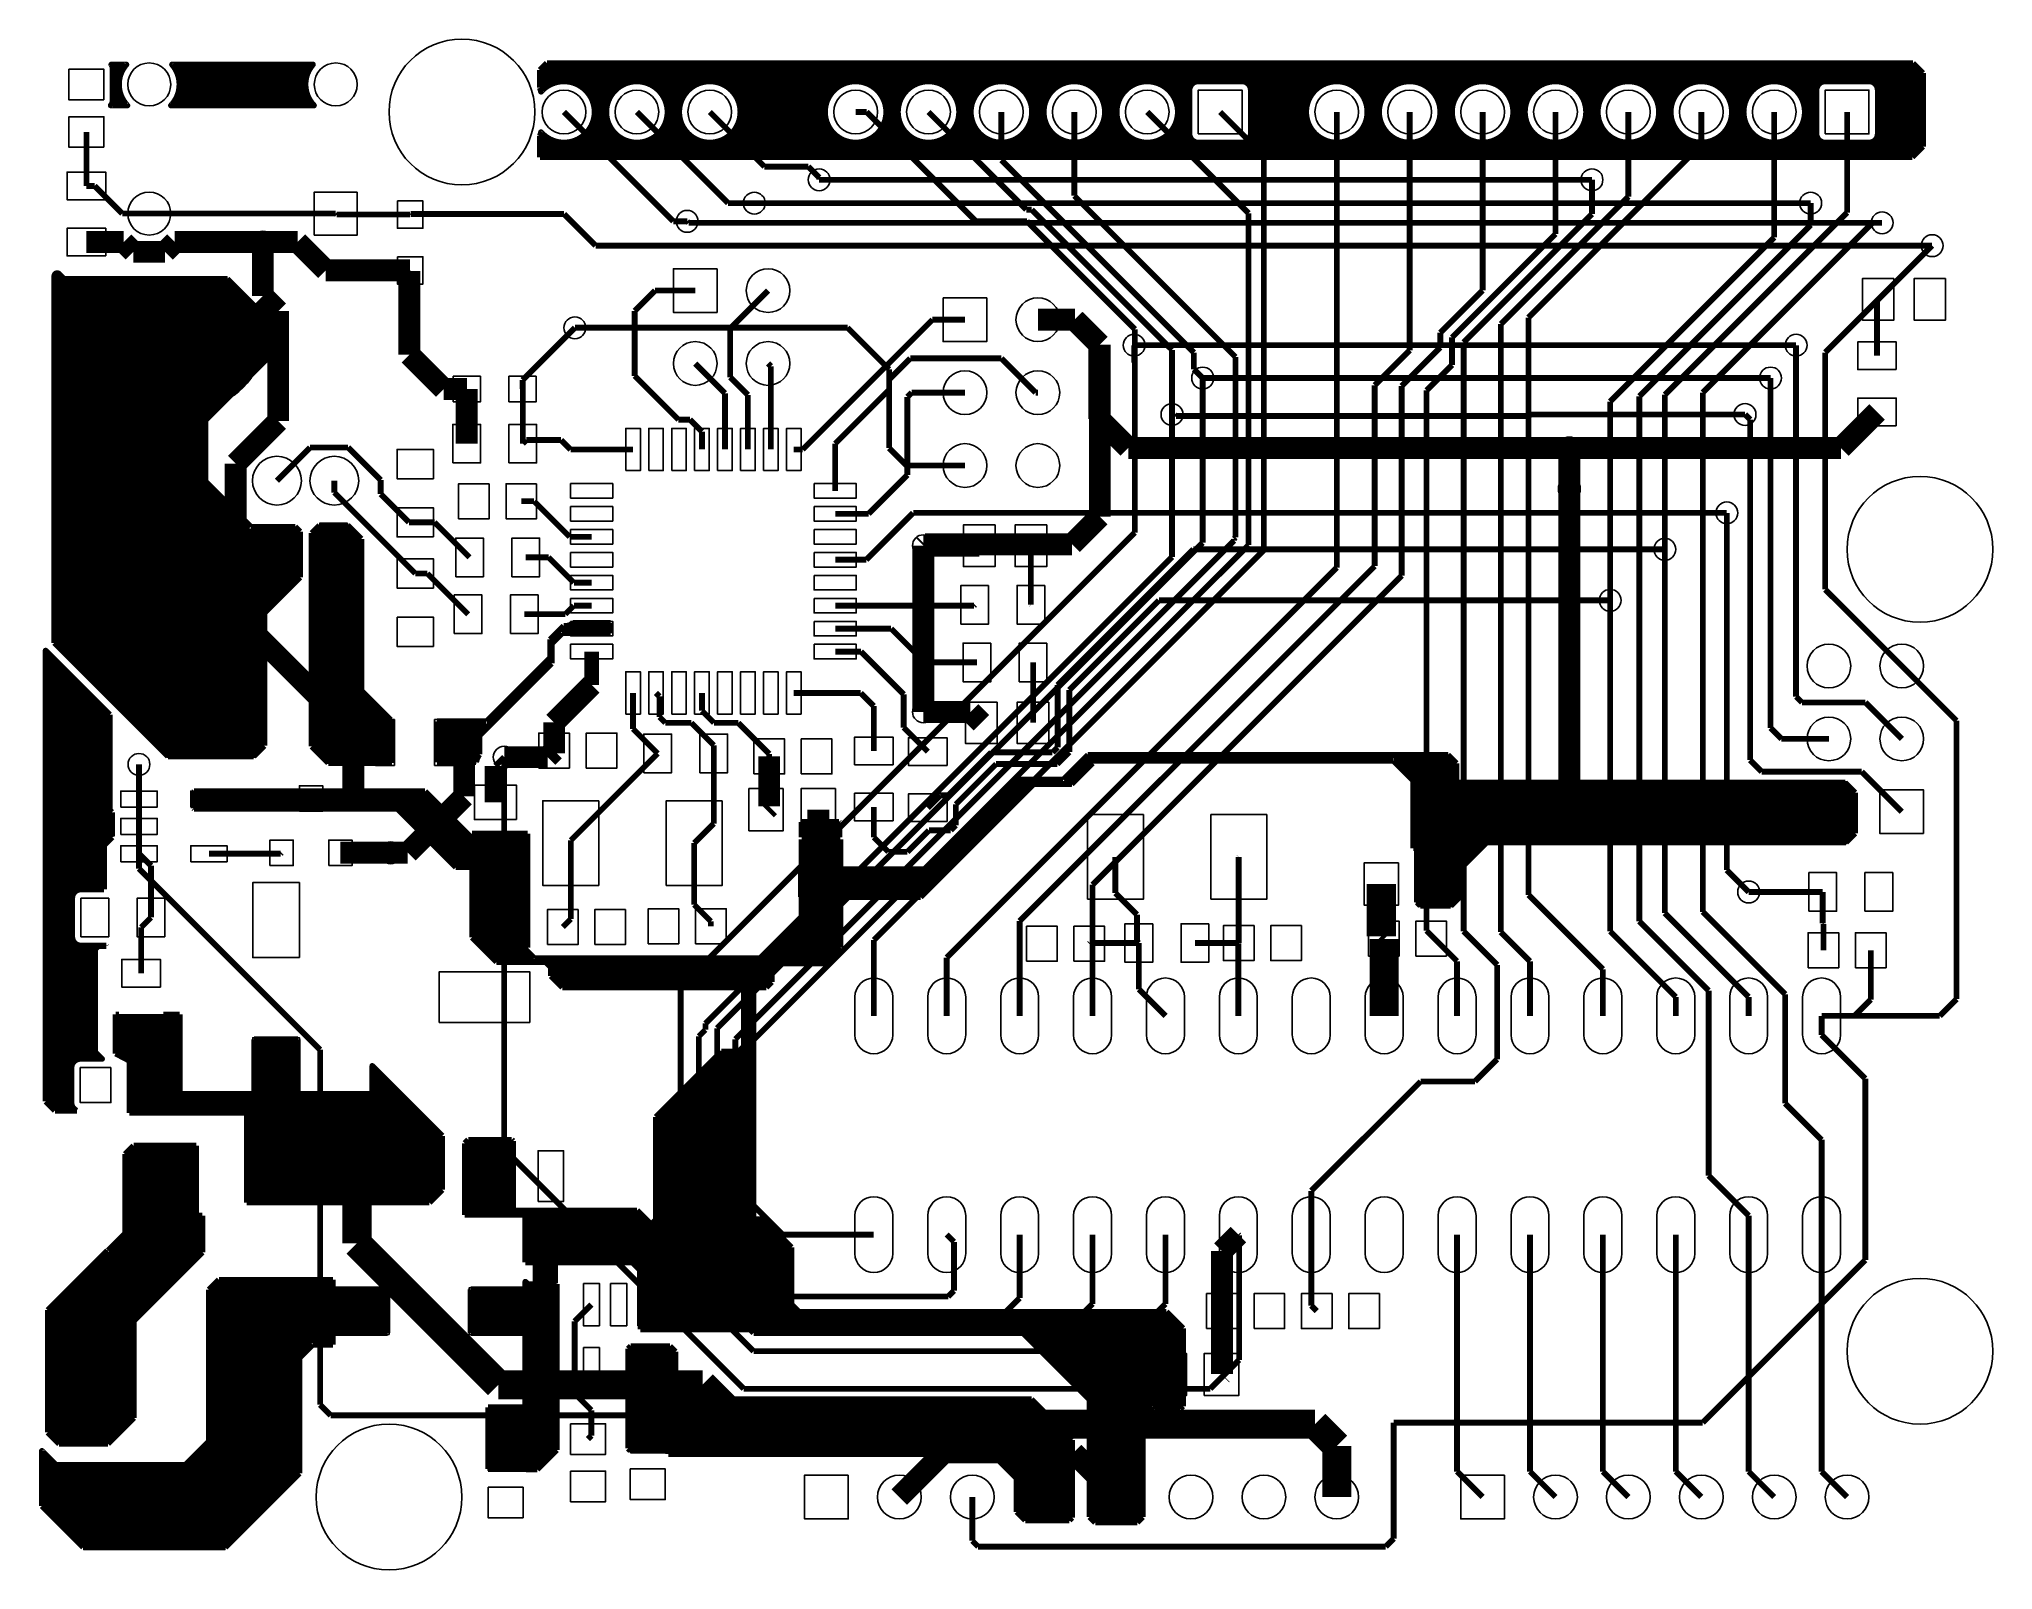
# Model space of a CAD drawing. Extents: x 0.5 to 68.6, y 0 to 53.3.
import ezdxf

# ---------------------------------------------------------------- set-up
doc = ezdxf.new("R2010")
doc.units = 0
for name, color, linetype in [('ETCH_BOTTOM', 1, 'CONTINUOUS'), ('ETCH_TOP', 80, 'CONTINUOUS'), ('PAD_BOTTOM', 1, 'CONTINUOUS'), ('PAD_TOP', 80, 'CONTINUOUS')]:
    doc.layers.add(name, color=color, linetype=linetype)

msp = doc.modelspace()

# ---------------------------------------------------------------- linework, layer by layer
at = {"layer": 'ETCH_BOTTOM'}
for points, const_width in [([(22.606, 46.99), (18.796, 50.8)], 0.2032), ([(24.511, 47.625), (21.336, 50.8)], 0.2032), ([(25.781, 48.895), (23.876, 50.8)], 0.2032), ([(28.956, 50.8), (29.337, 50.8)], 0.2032), ([(29.337, 50.8), (33.147, 46.99)], 0.2032), ([(34.899346, 47.396654), (31.496, 50.8)], 0.2032), ([(34.036, 49.1236), (34.036, 50.8)], 0.2032), ([(36.576, 47.879), (36.576, 50.8)], 0.2032), ([(39.116, 50.8), (42.6466, 47.2694)], 0.2032), ([(41.656, 50.8), (43.18, 49.276)], 0.2032), ([(45.72, 50.8), (45.72, 34.925)], 0.2032), ([(48.26, 50.8), (48.26, 42.4942)], 0.2032), ([(50.8, 50.8), (50.8, 44.583604)], 0.2032), ([(53.34, 50.8), (53.34, 46.548802)], 0.2032), ([(55.88, 50.8), (55.88, 47.8536)], 0.2032), ([(58.42, 50.8), (58.42, 49.657)], 0.2032), ([(60.96, 46.426374), (60.96, 50.8)], 0.2032), ([(63.5, 47.2948), (63.5, 50.8)], 0.2032), ([(58.42, 49.657), (52.4002, 43.6372)], 0.2032), ([(40.7416, 42.418), (34.036, 49.1236)], 0.2032), ([(43.18, 49.276), (43.18, 35.5346)], 0.2032), ([(27.305, 48.895), (25.781, 48.895)], 0.2032), ([(27.686, 48.514), (27.305, 48.895)], 0.2032), ([(27.686, 48.4378), (27.686, 48.514)], 0.2032), ([(54.61, 48.4378), (54.61, 47.244)], 0.2032), ([(25.4254, 47.625), (24.511, 47.625)], 0.2032), ([(42.1894, 42.2656), (36.576, 47.879)], 0.2032), ([(55.88, 47.8536), (51.435, 43.4086)], 0.2032), ([(62.23, 46.863), (62.23, 47.625)], 0.2032), ([(23.0886, 46.99), (22.606, 46.99)], 0.2032), ([(33.147, 46.99), (34.925, 46.99)], 0.2032), ([(35.093148, 47.396654), (34.899346, 47.396654)], 0.2032), ([(34.925, 46.99), (38.6842, 43.2308)], 0.2032), ([(39.9796, 42.510202), (35.093148, 47.396654)], 0.2032), ([(42.6466, 47.2694), (42.6466, 35.7124)], 0.2032), ([(54.61, 47.244), (50.1396, 42.7736)], 0.2032), ([(57.15, 40.9448), (63.5, 47.2948)], 0.2032), ([(64.389, 46.9392), (58.4708, 41.021)], 0.2032), ([(64.7192, 46.9392), (64.389, 46.9392)], 0.2032), ([(8.3058, 46.2661), (8.3058, 44.393104)], 0.762), ([(53.34, 46.548802), (49.7332, 42.942002)], 0.2032), ([(55.245, 40.711374), (60.96, 46.426374)], 0.2032), ([(56.261, 40.894), (62.23, 46.863)], 0.2032), ([(62.738, 42.418), (66.462402, 46.142402)], 0.2032), ([(8.3058, 44.393104), (8.8392, 43.859704)], 0.762), ([(50.8, 44.583604), (49.3268, 43.110404)], 0.2032), ([(8.8392, 43.859704), (8.8392, 40.026844)], 0.762), ([(35.306, 43.561), (36.6014, 43.561)], 0.762), ([(36.6014, 43.561), (37.465, 42.6974)], 0.762), ([(52.4002, 43.6372), (52.4002, 23.5204)], 0.2032), ([(19.177, 43.2816), (28.6766, 43.2816)], 0.2032), ([(28.6766, 43.2816), (30.1244, 41.8338)], 0.2032), ([(37.465, 42.6974), (37.465, 36.703)], 0.762), ([(38.6842, 43.2308), (38.6842, 42.037)], 0.2032), ([(49.3268, 43.110404), (49.3268, 42.5958)], 0.2032), ([(49.7332, 42.942002), (49.7332, 41.9862)], 0.2032), ([(51.435, 43.4086), (51.435, 22.225)], 0.2032), ([(38.6588, 42.672), (38.6588, 42.0624)], 0.2032), ([(39.9796, 40.259), (39.9796, 42.510202)], 0.2032), ([(40.7416, 41.8338), (40.7416, 42.418)], 0.2032), ([(42.1894, 35.976052), (42.1894, 42.2656)], 0.2032), ([(48.26, 42.4942), (47.0408, 41.275)], 0.2032), ([(49.3268, 42.5958), (47.9806, 41.2496)], 0.2032), ([(50.1396, 42.7736), (50.1396, 22.2504)], 0.2032), ([(61.722, 30.4292), (61.722, 42.672)], 0.2032), ([(62.738, 34.163), (62.738, 42.418)], 0.2032), ([(30.1244, 41.8338), (30.1244, 39.0906)], 0.2032), ([(38.6588, 42.0624), (38.6842, 42.037)], 0.2032), ([(38.6842, 42.037), (38.6842, 36.1442)], 0.2032), ([(41.0464, 41.529), (40.7416, 41.8338)], 0.2032), ([(41.0464, 41.529), (41.0464, 35.7886)], 0.2032), ([(49.7332, 41.9862), (48.8442, 41.0972)], 0.2032), ([(60.833, 41.529), (60.833, 29.337)], 0.2032), ([(47.0408, 41.275), (47.0408, 34.9758)], 0.2032), ([(47.9806, 41.2496), (47.9806, 34.6456)], 0.2032), ([(48.8442, 41.0972), (48.8442, 22.2758)], 0.2032), ([(56.261, 22.59965), (56.261, 40.894)], 0.2032), ([(57.15, 35.56), (57.15, 40.9448)], 0.2032), ([(58.4708, 41.021), (58.4708, 22.92985)], 0.2032), ([(8.8392, 40.026844), (7.359904, 38.547548)], 0.762), ([(39.9796, 40.259), (39.9796, 35.296602)], 0.2032), ([(55.245, 33.782), (55.245, 40.711374)], 0.2032), ([(59.944, 40.259), (60.1218, 40.0812)], 0.2032), ([(60.1218, 40.0812), (60.1218, 28.2194)], 0.2032), ([(7.359904, 38.547548), (7.359904, 33.298892)], 0.762), ([(30.1244, 39.0906), (30.734, 38.481)], 0.2032), ([(53.8226, 37.6682), (53.8226, 39.0906)], 0.762), ([(30.734, 38.481), (32.766, 38.481)], 0.2032), ([(53.8226, 26.4668), (53.8226, 37.6682)], 0.762), ([(37.465, 36.703), (36.4998, 35.7378)], 0.762), ([(59.309, 36.83), (59.309, 24.384)], 0.2032), ([(38.6842, 36.1442), (22.86, 20.32)], 0.2032), ([(31.369, 35.7378), (31.3182, 35.687)], 0.762), ([(36.4998, 35.7378), (31.369, 35.7378)], 0.762), ([(39.9796, 35.296602), (23.7236, 19.040602)], 0.2032), ([(41.0464, 35.7886), (24.13, 18.8722)], 0.2032), ([(24.765, 18.4912), (42.1386, 35.8648)], 0.2032), ([(42.6466, 35.7124), (25.4, 18.4658)], 0.2032), ([(43.18, 35.5346), (29.591, 21.9456)], 0.2032), ([(31.3182, 29.8958), (31.3182, 35.687)], 0.762), ([(42.1386, 35.925252), (42.1894, 35.976052)], 0.2032), ([(42.1386, 35.8648), (42.1386, 35.925252)], 0.2032), ([(57.15, 35.56), (57.15, 22.8854)], 0.2032), ([(45.72, 34.925), (32.131, 21.336)], 0.2032), ([(47.0408, 34.9758), (34.671, 22.606)], 0.2032), ([(47.9806, 34.6456), (37.211, 23.876)], 0.2032), ([(65.405, 31.496), (62.738, 34.163)], 0.2032), ([(7.359904, 33.298892), (11.4554, 29.203396)], 0.762), ([(55.245, 33.782), (55.245, 22.2504)], 0.2032), ([(65.405, 31.496), (67.31, 29.591)], 0.2032), ([(61.9252, 30.226), (61.722, 30.4292)], 0.2032), ([(64.135, 30.226), (61.9252, 30.226)], 0.2032), ([(65.405, 28.956), (64.135, 30.226)], 0.2032), ([(11.4554, 29.203396), (11.4554, 26.8478)], 0.762), ([(60.833, 29.337), (61.214, 28.956)], 0.2032), ([(67.31, 29.591), (67.31, 19.8882)], 0.2032), ([(15.528798, 28.8036), (15.3162, 28.591002)], 0.762), ([(15.3162, 28.591002), (15.3162, 26.9494)], 0.762), ([(61.214, 28.956), (62.865, 28.956)], 0.2032), ([(3.9878, 28.067), (3.9878, 24.4348)], 0.2032), ([(16.7132, 14.6558), (16.7132, 28.321)], 0.2032), ([(60.1218, 28.2194), (60.5282, 27.813)], 0.2032), ([(60.5282, 27.813), (64.008, 27.813)], 0.2032), ([(64.008, 27.813), (65.405, 26.416)], 0.2032), ([(15.3162, 26.9494), (13.35532, 24.98852)], 0.762), ([(54.2544, 26.035), (53.8226, 26.4668)], 0.762), ([(13.35532, 24.98852), (12.75588, 24.98852)], 0.762), ([(3.9878, 24.4348), (10.2997, 18.1229)], 0.2032), ([(37.211, 23.876), (37.211, 19.304)], 0.2032), ([(59.309, 24.384), (60.071, 23.622)], 0.2032), ([(52.4002, 23.5204), (54.991, 20.9296)], 0.2032), ([(34.671, 22.606), (34.671, 19.304)], 0.2032), ([(58.674, 20.18665), (56.261, 22.59965)], 0.2032), ([(57.15, 22.8854), (60.071, 19.9644)], 0.2032), ([(58.4708, 22.92985), (61.341, 20.05965)], 0.2032), ([(29.591, 21.9456), (29.591, 19.304)], 0.2032), ([(48.8442, 22.2758), (49.911, 21.209)], 0.2032), ([(50.1396, 22.2504), (51.308, 21.082)], 0.2032), ([(51.435, 22.225), (52.451, 21.209)], 0.2032), ([(55.245, 22.2504), (57.531, 19.9644)], 0.2032), ([(32.131, 21.336), (32.131, 19.304)], 0.2032), ([(49.911, 21.209), (49.911, 19.304)], 0.2032), ([(51.308, 21.082), (51.308, 17.7927)], 0.2032), ([(52.451, 21.209), (52.451, 19.304)], 0.2032), ([(22.86, 20.32), (22.86, 9.525)], 0.2032), ([(54.991, 20.9296), (54.991, 19.304)], 0.2032), ([(57.531, 19.9644), (57.531, 19.304)], 0.2032), ([(58.674, 13.7414), (58.674, 20.18665)], 0.2032), ([(60.071, 19.9644), (60.071, 19.304)], 0.2032), ([(61.341, 20.05965), (61.341, 16.256)], 0.2032), ([(67.31, 19.8882), (66.7258, 19.304)], 0.2032), ([(23.7236, 19.040602), (23.7236, 18.8214)], 0.2032), ([(62.611, 19.304), (62.611, 18.6436)], 0.2032), ([(66.7258, 19.304), (62.611, 19.304)], 0.2032), ([(23.7236, 18.8214), (23.495, 18.5928)], 0.2032), ([(23.495, 18.5928), (23.495, 10.16)], 0.2032), ([(24.13, 18.8722), (24.13, 10.795)], 0.2032), ([(24.765, 11.43), (24.765, 18.4912)], 0.2032), ([(25.4, 18.4658), (25.4, 12.7)], 0.2032), ([(62.611, 18.6436), (64.135, 17.1196)], 0.2032), ([(10.2997, 18.1229), (10.2997, 5.7531)], 0.2032), ([(51.308, 17.7927), (50.5333, 17.018)], 0.2032), ([(48.641, 17.018), (44.831, 13.208)], 0.2032), ([(50.5333, 17.018), (48.641, 17.018)], 0.2032), ([(64.135, 17.1196), (64.135, 10.795)], 0.2032), ([(11.5824, 15.9258), (11.5824, 11.3792)], 1.016), ([(61.341, 16.256), (62.611, 14.986)], 0.2032), ([(62.611, 14.986), (62.611, 11.684)], 0.2032), ([(25.0571, 6.3119), (16.7132, 14.6558)], 0.2032), ([(60.071, 12.3444), (58.674, 13.7414)], 0.2032), ([(44.831, 13.208), (44.831, 11.684)], 0.2032), ([(25.4, 12.7), (26.416, 11.684)], 0.2032), ([(60.071, 11.684), (60.071, 12.3444)], 0.2032), ([(11.5824, 11.3792), (16.51, 6.4516)], 1.016), ([(26.416, 11.684), (29.591, 11.684)], 0.2032), ([(32.131, 11.684), (32.385, 11.43)], 0.2032), ([(34.671, 9.4742), (34.671, 11.684)], 0.2032), ([(37.211, 9.271), (37.211, 11.684)], 0.2032), ([(39.751, 9.271), (39.751, 11.684)], 0.2032), ([(42.291, 11.684), (42.3164, 11.6586)], 0.2032), ([(42.3164, 11.6586), (42.3164, 7.3152)], 0.2032), ([(24.13, 10.795), (26.035, 8.89)], 0.2032), ([(26.67, 9.525), (24.765, 11.43)], 0.2032), ([(32.385, 11.43), (32.385, 9.7282)], 0.2032), ([(64.135, 10.795), (58.4708, 5.1308)], 0.2032), ([(23.495, 10.16), (25.4, 8.255)], 0.2032), ([(22.86, 9.525), (23.495, 8.89)], 0.2032), ([(32.1818, 9.525), (26.67, 9.525)], 0.2032), ([(32.385, 9.7282), (32.1818, 9.525)], 0.2032), ([(34.0868, 8.89), (34.671, 9.4742)], 0.2032), ([(23.495, 8.89), (24.13, 8.89)], 0.2032), ([(24.13, 8.89), (25.4, 7.62)], 0.2032), ([(26.035, 8.89), (34.0868, 8.89)], 0.2032), ([(36.195, 8.255), (37.211, 9.271)], 0.2032), ([(38.1, 7.62), (39.751, 9.271)], 0.2032), ([(25.4, 8.255), (36.195, 8.255)], 0.2032), ([(25.4, 7.62), (38.1, 7.62)], 0.2032), ([(16.51, 6.4516), (23.622, 6.4516)], 1.016), ([(23.622, 6.4516), (24.9936, 5.08)], 1.016), ([(42.3164, 7.3152), (41.3131, 6.3119)], 0.2032), ([(41.3131, 6.3119), (25.0571, 6.3119)], 0.2032), ([(10.2997, 5.7531), (10.668, 5.3848)], 0.2032), ([(10.668, 5.3848), (22.987, 5.3848)], 0.2032), ([(22.987, 5.3848), (23.6982, 4.6736)], 0.2032), ([(24.9936, 5.08), (44.958, 5.08)], 1.016), ([(44.958, 5.08), (45.72, 4.318)], 1.016), ([(45.72, 4.318), (45.72, 2.54)], 1.016), ([(58.4708, 5.1308), (47.7012, 5.1308)], 0.2032), ([(47.7012, 5.1308), (47.7012, 1.0922)], 0.2032), ([(32.0294, 4.0894), (30.48, 2.54)], 0.762), ([(36.5506, 4.0894), (32.0294, 4.0894)], 0.762), ([(38.1, 2.54), (36.5506, 4.0894)], 0.762), ([(33.02, 1.016), (33.02, 2.54)], 0.2032), ([(33.2232, 0.8128), (33.02, 1.016)], 0.2032), ([(47.4218, 0.8128), (33.2232, 0.8128)], 0.2032), ([(47.7012, 1.0922), (47.4218, 0.8128)], 0.2032)]:
    msp.add_lwpolyline(points, dxfattribs=dict(at, const_width=const_width))
at = {"layer": 'ETCH_TOP', "const_width": 0.199898}
for points in [[(3.02387, 52.450238, -0.555676), (3.02514, 52.452524)], [(3.072384, 52.2859, 0.143972), (3.02387, 52.450238)], [(3.549142, 52.449984, 0.180522), (3.291586, 51.759866)], [(3.548126, 52.452524, -0.652124), (3.549142, 52.449984)], [(5.140198, 52.449984, -0.652124), (5.141214, 52.452524)], [(5.397754, 51.759866, 0.180522), (5.140198, 52.449984)], [(10.049256, 52.449984, 0.180522), (9.7917, 51.759866)], [(10.04824, 52.452524, -0.652124), (10.049256, 52.449984)], [(3.291586, 51.759866, 0.193981), (3.585972, 51.029616)], [(5.103368, 51.029616, 0.193981), (5.397754, 51.759866)], [(9.7917, 51.759866, 0.193981), (10.086086, 51.029616)], [(17.994884, 51.506374, 0.012399), (17.956276, 51.64201)], [(18.796, 51.865784, 0.215077), (17.997424, 51.505612)], [(18.796, 49.734216, 1), (18.796, 51.865784)], [(40.590216, 51.562, -0.414214), (40.894, 51.865784)], [(42.418, 51.865784, -0.414214), (42.721784, 51.562)], [(62.434216, 51.562, -0.414214), (62.738, 51.865784)], [(64.262, 51.865784, -0.414214), (64.565784, 51.562)], [(3.006852, 51.027076, -0.617165), (3.005836, 51.029616)], [(3.005836, 51.029616, 0.170107), (3.072384, 51.2191)], [(3.585972, 51.029616, -0.672134), (3.584702, 51.027076)], [(5.104638, 51.027076, -0.672134), (5.103368, 51.029616)], [(10.086086, 51.029616, -0.672134), (10.084816, 51.027076)], [(17.997424, 51.505612, -0.612403), (17.994884, 51.506374)], [(17.956276, 49.95799, 0.012399), (17.994884, 50.093626)], [(17.994884, 50.093626, -0.612403), (17.997424, 50.094388)], [(17.997424, 50.094388, 0.215077), (18.796, 49.734216)], [(40.894, 49.734216, -0.414214), (40.590216, 50.038)], [(42.721784, 50.038, -0.414214), (42.418, 49.734216)], [(62.738, 49.734216, -0.414214), (62.434216, 50.038)], [(64.565784, 50.038, -0.414214), (64.262, 49.734216)], [(1.039876, 45.084492, -0.668305), (1.210818, 45.155104)], [(18.82648, 32.894016, 0.008769), (18.840704, 32.893762)], [(18.840958, 32.893762, 0.183479), (19.110198, 32.996124)], [(0.735076, 32.029654, -0.648928), (0.737616, 32.03067)], [(15.851124, 28.413964, 0.109335), (15.7353, 28.141676)], [(32.735266, 25.659842, 0.151825), (32.847026, 25.872948)], [(3.049016, 25.6286, 0.080351), (3.06451, 25.532842)], [(32.343852, 25.369774, 0.151825), (32.556958, 25.481534)], [(1.9685, 23.709884, 0.414214), (1.664716, 23.4061)], [(1.664716, 22.0599, 0.414214), (1.9685, 21.756116)], [(1.9431, 17.804384, 0.414214), (1.639316, 17.5006)], [(2.701798, 17.806924, -0.661856), (2.700782, 17.804384)], [(12.114784, 17.559528, -0.6357), (12.117324, 17.560544)], [(1.639316, 16.2814, 0.304027), (1.82753, 16.000476)], [(17.448784, 10.041128, -0.6357), (17.451324, 10.042144)], [(0.60833, 4.148582, -0.675847), (0.61087, 4.149852)]]:
    msp.add_lwpolyline(points, format="xyb", dxfattribs=at)
at = {"layer": 'ETCH_TOP'}
for points, const_width in [([(3.02514, 52.452524), (3.548126, 52.452524)], 0.199898), ([(3.059684, 52.373276), (3.488436, 52.373276)], 0.199898), ([(5.141214, 52.452524), (10.04824, 52.452524)], 0.199898), ([(5.200904, 52.373276), (9.98855, 52.373276)], 0.199898), ([(17.956276, 52.257198), (18.202402, 52.503324)], 0.199898), ([(18.072354, 52.373276), (65.925446, 52.373276)], 0.199898), ([(18.202402, 52.503324), (65.795398, 52.503324)], 0.199898), ([(65.795398, 52.503324), (66.143124, 52.155598)], 0.199898), ([(3.072384, 51.2191), (3.072384, 52.2859)], 0.199898), ([(3.072384, 52.173378), (3.375914, 52.173378)], 0.199898), ([(3.072384, 51.97348), (3.31343, 51.97348)], 0.199898), ([(3.072384, 51.773582), (3.291586, 51.773582)], 0.199898), ([(5.313426, 52.173378), (9.876028, 52.173378)], 0.199898), ([(5.37591, 51.97348), (9.813544, 51.97348)], 0.199898), ([(5.397754, 51.773582), (9.7917, 51.773582)], 0.199898), ([(17.956276, 51.64201), (17.956276, 52.257198)], 0.199898), ([(17.956276, 52.173378), (66.125344, 52.173378)], 0.199898), ([(17.956276, 51.97348), (66.143124, 51.97348)], 0.199898), ([(17.956276, 51.773582), (18.362422, 51.773582)], 0.199898), ([(19.229832, 51.773582), (20.902168, 51.773582)], 0.199898), ([(21.769832, 51.773582), (23.442168, 51.773582)], 0.199898), ([(24.309832, 51.773582), (28.522168, 51.773582)], 0.199898), ([(29.389832, 51.773582), (31.062168, 51.773582)], 0.199898), ([(31.929832, 51.773582), (33.602168, 51.773582)], 0.199898), ([(34.469832, 51.773582), (36.142168, 51.773582)], 0.199898), ([(37.009832, 51.773582), (38.682168, 51.773582)], 0.199898), ([(39.549832, 51.773582), (40.675814, 51.773582)], 0.199898), ([(40.894, 51.865784), (42.418, 51.865784)], 0.199898), ([(42.636186, 51.773582), (45.286168, 51.773582)], 0.199898), ([(46.153832, 51.773582), (47.826168, 51.773582)], 0.199898), ([(48.693832, 51.773582), (50.366168, 51.773582)], 0.199898), ([(51.233832, 51.773582), (52.906168, 51.773582)], 0.199898), ([(53.773832, 51.773582), (55.446168, 51.773582)], 0.199898), ([(56.313832, 51.773582), (57.986168, 51.773582)], 0.199898), ([(58.853832, 51.773582), (60.526168, 51.773582)], 0.199898), ([(61.393832, 51.773582), (62.519814, 51.773582)], 0.199898), ([(62.738, 51.865784), (64.262, 51.865784)], 0.199898), ([(64.480186, 51.773582), (66.143124, 51.773582)], 0.199898), ([(66.143124, 52.155598), (66.143124, 49.596802)], 0.199898), ([(3.584702, 51.027076), (3.006852, 51.027076)], 0.199898), ([(3.069082, 51.173888), (3.46964, 51.173888)], 0.199898), ([(3.072384, 51.573684), (3.308096, 51.573684)], 0.199898), ([(3.072384, 51.373786), (3.364738, 51.373786)], 0.199898), ([(10.084816, 51.027076), (5.104638, 51.027076)], 0.199898), ([(5.2197, 51.173888), (9.969754, 51.173888)], 0.199898), ([(5.324602, 51.373786), (9.864852, 51.373786)], 0.199898), ([(5.381244, 51.573684), (9.80821, 51.573684)], 0.199898), ([(17.97685, 51.573684), (18.062956, 51.573684)], 0.199898), ([(19.529044, 51.573684), (20.602956, 51.573684)], 0.199898), ([(19.694398, 51.373786), (20.437602, 51.373786)], 0.199898), ([(19.79422, 51.173888), (20.33778, 51.173888)], 0.199898), ([(19.84756, 50.97399), (20.28444, 50.97399)], 0.199898), ([(22.069044, 51.573684), (23.142956, 51.573684)], 0.199898), ([(22.234398, 51.373786), (22.977602, 51.373786)], 0.199898), ([(22.33422, 51.173888), (22.87778, 51.173888)], 0.199898), ([(22.38756, 50.97399), (22.82444, 50.97399)], 0.199898), ([(24.609044, 51.573684), (28.222956, 51.573684)], 0.199898), ([(24.774398, 51.373786), (28.057602, 51.373786)], 0.199898), ([(24.87422, 51.173888), (27.95778, 51.173888)], 0.199898), ([(24.92756, 50.97399), (27.90444, 50.97399)], 0.199898), ([(29.689044, 51.573684), (30.762956, 51.573684)], 0.199898), ([(29.854398, 51.373786), (30.597602, 51.373786)], 0.199898), ([(29.95422, 51.173888), (30.49778, 51.173888)], 0.199898), ([(30.00756, 50.97399), (30.44444, 50.97399)], 0.199898), ([(32.229044, 51.573684), (33.302956, 51.573684)], 0.199898), ([(32.394398, 51.373786), (33.137602, 51.373786)], 0.199898), ([(32.49422, 51.173888), (33.03778, 51.173888)], 0.199898), ([(32.54756, 50.97399), (32.98444, 50.97399)], 0.199898), ([(34.769044, 51.573684), (35.842956, 51.573684)], 0.199898), ([(34.934398, 51.373786), (35.677602, 51.373786)], 0.199898), ([(35.03422, 51.173888), (35.57778, 51.173888)], 0.199898), ([(35.08756, 50.97399), (35.52444, 50.97399)], 0.199898), ([(37.309044, 51.573684), (38.382956, 51.573684)], 0.199898), ([(37.474398, 51.373786), (38.217602, 51.373786)], 0.199898), ([(37.57422, 51.173888), (38.11778, 51.173888)], 0.199898), ([(37.62756, 50.97399), (38.06444, 50.97399)], 0.199898), ([(39.849044, 51.573684), (40.590216, 51.573684)], 0.199898), ([(40.014398, 51.373786), (40.590216, 51.373786)], 0.199898), ([(40.11422, 51.173888), (40.590216, 51.173888)], 0.199898), ([(40.16756, 50.97399), (40.590216, 50.97399)], 0.199898), ([(40.590216, 50.038), (40.590216, 51.562)], 0.199898), ([(42.721784, 51.573684), (44.986956, 51.573684)], 0.199898), ([(42.721784, 51.562), (42.721784, 50.038)], 0.199898), ([(42.721784, 51.373786), (44.821602, 51.373786)], 0.199898), ([(42.721784, 51.173888), (44.72178, 51.173888)], 0.199898), ([(42.721784, 50.97399), (44.66844, 50.97399)], 0.199898), ([(46.453044, 51.573684), (47.526956, 51.573684)], 0.199898), ([(46.618398, 51.373786), (47.361602, 51.373786)], 0.199898), ([(46.71822, 51.173888), (47.26178, 51.173888)], 0.199898), ([(46.77156, 50.97399), (47.20844, 50.97399)], 0.199898), ([(48.993044, 51.573684), (50.066956, 51.573684)], 0.199898), ([(49.158398, 51.373786), (49.901602, 51.373786)], 0.199898), ([(49.25822, 51.173888), (49.80178, 51.173888)], 0.199898), ([(49.31156, 50.97399), (49.74844, 50.97399)], 0.199898), ([(51.533044, 51.573684), (52.606956, 51.573684)], 0.199898), ([(51.698398, 51.373786), (52.441602, 51.373786)], 0.199898), ([(51.79822, 51.173888), (52.34178, 51.173888)], 0.199898), ([(51.85156, 50.97399), (52.28844, 50.97399)], 0.199898), ([(54.073044, 51.573684), (55.146956, 51.573684)], 0.199898), ([(54.238398, 51.373786), (54.981602, 51.373786)], 0.199898), ([(54.33822, 51.173888), (54.88178, 51.173888)], 0.199898), ([(54.39156, 50.97399), (54.82844, 50.97399)], 0.199898), ([(56.613044, 51.573684), (57.686956, 51.573684)], 0.199898), ([(56.778398, 51.373786), (57.521602, 51.373786)], 0.199898), ([(56.87822, 51.173888), (57.42178, 51.173888)], 0.199898), ([(56.93156, 50.97399), (57.36844, 50.97399)], 0.199898), ([(59.153044, 51.573684), (60.226956, 51.573684)], 0.199898), ([(59.318398, 51.373786), (60.061602, 51.373786)], 0.199898), ([(59.41822, 51.173888), (59.96178, 51.173888)], 0.199898), ([(59.47156, 50.97399), (59.90844, 50.97399)], 0.199898), ([(61.693044, 51.573684), (62.434216, 51.573684)], 0.199898), ([(61.858398, 51.373786), (62.434216, 51.373786)], 0.199898), ([(61.95822, 51.173888), (62.434216, 51.173888)], 0.199898), ([(62.01156, 50.97399), (62.434216, 50.97399)], 0.199898), ([(62.434216, 50.038), (62.434216, 51.562)], 0.199898), ([(64.565784, 51.573684), (66.143124, 51.573684)], 0.199898), ([(64.565784, 51.562), (64.565784, 50.038)], 0.199898), ([(64.565784, 51.373786), (66.143124, 51.373786)], 0.199898), ([(64.565784, 51.173888), (66.143124, 51.173888)], 0.199898), ([(64.565784, 50.97399), (66.143124, 50.97399)], 0.199898), ([(19.773138, 50.374296), (20.358862, 50.374296)], 0.199898), ([(19.837654, 50.574194), (20.294346, 50.574194)], 0.199898), ([(19.86153, 50.774092), (20.27047, 50.774092)], 0.199898), ([(22.313138, 50.374296), (22.898862, 50.374296)], 0.199898), ([(22.377654, 50.574194), (22.834346, 50.574194)], 0.199898), ([(22.40153, 50.774092), (22.81047, 50.774092)], 0.199898), ([(24.853138, 50.374296), (27.978862, 50.374296)], 0.199898), ([(24.917654, 50.574194), (27.914346, 50.574194)], 0.199898), ([(24.94153, 50.774092), (27.89047, 50.774092)], 0.199898), ([(29.933138, 50.374296), (30.518862, 50.374296)], 0.199898), ([(29.997654, 50.574194), (30.454346, 50.574194)], 0.199898), ([(30.02153, 50.774092), (30.43047, 50.774092)], 0.199898), ([(32.473138, 50.374296), (33.058862, 50.374296)], 0.199898), ([(32.537654, 50.574194), (32.994346, 50.574194)], 0.199898), ([(32.56153, 50.774092), (32.97047, 50.774092)], 0.199898), ([(35.013138, 50.374296), (35.598862, 50.374296)], 0.199898), ([(35.077654, 50.574194), (35.534346, 50.574194)], 0.199898), ([(35.10153, 50.774092), (35.51047, 50.774092)], 0.199898), ([(37.553138, 50.374296), (38.138862, 50.374296)], 0.199898), ([(37.617654, 50.574194), (38.074346, 50.574194)], 0.199898), ([(37.64153, 50.774092), (38.05047, 50.774092)], 0.199898), ([(40.093138, 50.374296), (40.590216, 50.374296)], 0.199898), ([(40.157654, 50.574194), (40.590216, 50.574194)], 0.199898), ([(40.18153, 50.774092), (40.590216, 50.774092)], 0.199898), ([(42.721784, 50.774092), (44.65447, 50.774092)], 0.199898), ([(42.721784, 50.574194), (44.678346, 50.574194)], 0.199898), ([(42.721784, 50.374296), (44.742862, 50.374296)], 0.199898), ([(46.697138, 50.374296), (47.282862, 50.374296)], 0.199898), ([(46.761654, 50.574194), (47.218346, 50.574194)], 0.199898), ([(46.78553, 50.774092), (47.19447, 50.774092)], 0.199898), ([(49.237138, 50.374296), (49.822862, 50.374296)], 0.199898), ([(49.301654, 50.574194), (49.758346, 50.574194)], 0.199898), ([(49.32553, 50.774092), (49.73447, 50.774092)], 0.199898), ([(51.777138, 50.374296), (52.362862, 50.374296)], 0.199898), ([(51.841654, 50.574194), (52.298346, 50.574194)], 0.199898), ([(51.86553, 50.774092), (52.27447, 50.774092)], 0.199898), ([(54.317138, 50.374296), (54.902862, 50.374296)], 0.199898), ([(54.381654, 50.574194), (54.838346, 50.574194)], 0.199898), ([(54.40553, 50.774092), (54.81447, 50.774092)], 0.199898), ([(56.857138, 50.374296), (57.442862, 50.374296)], 0.199898), ([(56.921654, 50.574194), (57.378346, 50.574194)], 0.199898), ([(56.94553, 50.774092), (57.35447, 50.774092)], 0.199898), ([(59.397138, 50.374296), (59.982862, 50.374296)], 0.199898), ([(59.461654, 50.574194), (59.918346, 50.574194)], 0.199898), ([(59.48553, 50.774092), (59.89447, 50.774092)], 0.199898), ([(61.937138, 50.374296), (62.434216, 50.374296)], 0.199898), ([(62.001654, 50.574194), (62.434216, 50.574194)], 0.199898), ([(62.02553, 50.774092), (62.434216, 50.774092)], 0.199898), ([(64.565784, 50.774092), (66.143124, 50.774092)], 0.199898), ([(64.565784, 50.574194), (66.143124, 50.574194)], 0.199898), ([(64.565784, 50.374296), (66.143124, 50.374296)], 0.199898), ([(2.159, 50.1015), (2.159, 48.2219)], 0.2032), ([(17.956276, 49.223676), (17.956276, 49.95799)], 0.199898), ([(17.956276, 49.774602), (18.505424, 49.774602)], 0.199898), ([(17.96161, 49.9745), (18.121884, 49.9745)], 0.199898), ([(19.08683, 49.774602), (21.04517, 49.774602)], 0.199898), ([(19.47037, 49.9745), (20.66163, 49.9745)], 0.199898), ([(19.659092, 50.174398), (20.472908, 50.174398)], 0.199898), ([(21.62683, 49.774602), (23.58517, 49.774602)], 0.199898), ([(22.01037, 49.9745), (23.20163, 49.9745)], 0.199898), ([(22.199092, 50.174398), (23.012908, 50.174398)], 0.199898), ([(24.16683, 49.774602), (28.66517, 49.774602)], 0.199898), ([(24.55037, 49.9745), (28.28163, 49.9745)], 0.199898), ([(24.739092, 50.174398), (28.092908, 50.174398)], 0.199898), ([(29.24683, 49.774602), (31.20517, 49.774602)], 0.199898), ([(29.63037, 49.9745), (30.82163, 49.9745)], 0.199898), ([(29.819092, 50.174398), (30.632908, 50.174398)], 0.199898), ([(31.78683, 49.774602), (33.74517, 49.774602)], 0.199898), ([(32.17037, 49.9745), (33.36163, 49.9745)], 0.199898), ([(32.359092, 50.174398), (33.172908, 50.174398)], 0.199898), ([(34.32683, 49.774602), (36.28517, 49.774602)], 0.199898), ([(34.71037, 49.9745), (35.90163, 49.9745)], 0.199898), ([(34.899092, 50.174398), (35.712908, 50.174398)], 0.199898), ([(36.86683, 49.774602), (38.82517, 49.774602)], 0.199898), ([(37.25037, 49.9745), (38.44163, 49.9745)], 0.199898), ([(37.439092, 50.174398), (38.252908, 50.174398)], 0.199898), ([(39.40683, 49.774602), (40.742616, 49.774602)], 0.199898), ([(39.79037, 49.9745), (40.59682, 49.9745)], 0.199898), ([(39.979092, 50.174398), (40.590216, 50.174398)], 0.199898), ([(42.418, 49.734216), (40.894, 49.734216)], 0.199898), ([(42.569384, 49.774602), (45.42917, 49.774602)], 0.199898), ([(42.71518, 49.9745), (45.04563, 49.9745)], 0.199898), ([(42.721784, 50.174398), (44.856908, 50.174398)], 0.199898), ([(46.01083, 49.774602), (47.96917, 49.774602)], 0.199898), ([(46.39437, 49.9745), (47.58563, 49.9745)], 0.199898), ([(46.583092, 50.174398), (47.396908, 50.174398)], 0.199898), ([(48.55083, 49.774602), (50.50917, 49.774602)], 0.199898), ([(48.93437, 49.9745), (50.12563, 49.9745)], 0.199898), ([(49.123092, 50.174398), (49.936908, 50.174398)], 0.199898), ([(51.09083, 49.774602), (53.04917, 49.774602)], 0.199898), ([(51.47437, 49.9745), (52.66563, 49.9745)], 0.199898), ([(51.663092, 50.174398), (52.476908, 50.174398)], 0.199898), ([(53.63083, 49.774602), (55.58917, 49.774602)], 0.199898), ([(54.01437, 49.9745), (55.20563, 49.9745)], 0.199898), ([(54.203092, 50.174398), (55.016908, 50.174398)], 0.199898), ([(56.17083, 49.774602), (58.12917, 49.774602)], 0.199898), ([(56.55437, 49.9745), (57.74563, 49.9745)], 0.199898), ([(56.743092, 50.174398), (57.556908, 50.174398)], 0.199898), ([(58.71083, 49.774602), (60.66917, 49.774602)], 0.199898), ([(59.09437, 49.9745), (60.28563, 49.9745)], 0.199898), ([(59.283092, 50.174398), (60.096908, 50.174398)], 0.199898), ([(61.25083, 49.774602), (62.586616, 49.774602)], 0.199898), ([(61.63437, 49.9745), (62.44082, 49.9745)], 0.199898), ([(61.823092, 50.174398), (62.434216, 50.174398)], 0.199898), ([(64.262, 49.734216), (62.738, 49.734216)], 0.199898), ([(64.413384, 49.774602), (66.143124, 49.774602)], 0.199898), ([(64.55918, 49.9745), (66.143124, 49.9745)], 0.199898), ([(64.565784, 50.174398), (66.143124, 50.174398)], 0.199898), ([(66.143124, 49.596802), (65.769998, 49.223676)], 0.199898), ([(17.956276, 49.574704), (66.121026, 49.574704)], 0.199898), ([(17.956276, 49.374806), (65.921128, 49.374806)], 0.199898), ([(65.769998, 49.223676), (17.956276, 49.223676)], 0.199898), ([(27.686, 48.4378), (54.61, 48.4378)], 0.2032), ([(2.442464, 48.2219), (2.159, 48.2219)], 0.2032), ([(3.404362, 47.260002), (2.442464, 48.2219)], 0.2032), ([(25.4254, 47.625), (62.23, 47.625)], 0.2032), ([(4.34467, 47.260002), (3.404362, 47.260002)], 0.2032), ([(10.844784, 47.260002), (4.34467, 47.260002)], 0.2032), ([(10.879836, 47.22495), (10.844784, 47.260002)], 0.2032), ([(13.4366, 47.22495), (10.879836, 47.22495)], 0.2032), ([(13.4366, 47.22495), (13.45565, 47.244)], 0.2032), ([(13.45565, 47.244), (18.796, 47.244)], 0.2032), ([(18.796, 47.244), (19.897598, 46.142402)], 0.2032), ([(23.0886, 46.99), (23.1394, 46.9392)], 0.2032), ([(23.1394, 46.9392), (64.7192, 46.9392)], 0.2032), ([(2.159, 46.2661), (3.452622, 46.2661)], 0.762), ([(3.452622, 46.2661), (3.79222, 45.926502)], 0.762), ([(3.79222, 45.926502), (4.89712, 45.926502)], 0.762), ([(4.89712, 45.926502), (5.236718, 46.2661)], 0.762), ([(5.236718, 46.2661), (8.3058, 46.2661)], 0.762), ([(8.3058, 46.2661), (9.513824, 46.2661)], 0.762), ([(9.513824, 46.2661), (10.498074, 45.28185)], 0.762), ([(10.498074, 45.28185), (13.4366, 45.28185)], 0.762), ([(13.4366, 45.28185), (13.4112, 45.25645)], 0.762), ([(13.4112, 45.25645), (13.4112, 42.3418)], 0.762), ([(19.897598, 46.142402), (66.462402, 46.142402)], 0.2032), ([(1.039876, 32.299402), (1.039876, 45.084492)], 0.199898), ([(1.039876, 44.97705), (7.078472, 44.97705)], 0.199898), ([(1.101852, 45.176948), (1.178052, 45.176948)], 0.199898), ([(1.210818, 45.155104), (1.380998, 44.984924)], 0.199898), ([(1.380998, 44.984924), (7.070598, 44.984924)], 0.199898), ([(7.070598, 44.984924), (8.459724, 43.595798)], 0.199898), ([(1.039876, 44.777152), (7.27837, 44.777152)], 0.199898), ([(1.039876, 44.577254), (7.478268, 44.577254)], 0.199898), ([(1.039876, 44.377356), (7.678166, 44.377356)], 0.199898), ([(1.039876, 44.177458), (7.878064, 44.177458)], 0.199898), ([(21.2598, 43.8658), (21.971, 44.577)], 0.2032), ([(21.971, 44.577), (23.368, 44.577)], 0.2032), ([(25.908, 44.577), (24.5872, 43.2562)], 0.2032), ([(64.5414, 44.232322), (64.581278, 44.2722)], 0.2032), ([(64.5414, 42.3037), (64.5414, 44.232322)], 0.2032), ([(1.039876, 43.97756), (8.077962, 43.97756)], 0.199898), ([(1.039876, 43.777662), (8.27786, 43.777662)], 0.199898), ([(1.039876, 43.577764), (8.459724, 43.577764)], 0.199898), ([(8.459724, 43.595798), (8.459724, 42.205402)], 0.199898), ([(21.2598, 41.6052), (21.2598, 43.8658)], 0.2032), ([(27.111198, 39.0398), (31.632398, 43.561)], 0.2032), ([(31.632398, 43.561), (32.766, 43.561)], 0.2032), ([(36.576, 43.561), (35.306, 43.561)], 0.762), ([(37.4396, 42.6974), (36.576, 43.561)], 0.762), ([(1.039876, 43.377866), (8.459724, 43.377866)], 0.199898), ([(1.039876, 43.177968), (8.459724, 43.177968)], 0.199898), ([(1.039876, 42.97807), (8.459724, 42.97807)], 0.199898), ([(19.177, 43.2816), (17.35455, 41.45915)], 0.2032), ([(24.5872, 43.2562), (24.5872, 41.5544)], 0.2032), ([(37.4396, 40.106854), (37.4396, 42.6974)], 0.762), ([(1.039876, 42.778172), (8.459724, 42.778172)], 0.199898), ([(1.039876, 42.578274), (8.459724, 42.578274)], 0.199898), ([(1.039876, 42.378376), (8.459724, 42.378376)], 0.199898), ([(1.039876, 42.178478), (8.4328, 42.178478)], 0.199898), ([(8.459724, 42.205402), (6.300724, 40.046402)], 0.199898), ([(13.4112, 42.3418), (14.605, 41.148)], 0.762), ([(30.1244, 41.4782), (30.861, 42.2148)], 0.2032), ([(30.861, 42.2148), (34.036, 42.2148)], 0.2032), ([(34.036, 42.2148), (35.2298, 41.021)], 0.2032), ([(61.722, 42.672), (38.6588, 42.672)], 0.2032), ([(1.039876, 41.97858), (8.232902, 41.97858)], 0.199898), ([(1.039876, 41.778682), (8.033004, 41.778682)], 0.199898), ([(1.039876, 41.578784), (7.833106, 41.578784)], 0.199898), ([(14.605, 41.148), (15.41145, 41.148)], 0.762), ([(15.4051, 41.14165), (15.41145, 41.148)], 0.762), ([(17.35455, 41.45915), (17.35455, 41.148)], 0.2032), ([(22.7838, 40.0812), (21.2598, 41.6052)], 0.2032), ([(24.40305, 41.00195), (23.368, 42.037)], 0.2032), ([(24.5872, 41.5544), (25.202896, 40.938704)], 0.2032), ([(26.002996, 41.942004), (25.908, 42.037)], 0.2032), ([(26.002996, 39.0398), (26.002996, 41.942004)], 0.2032), ([(30.1244, 41.1226), (30.1244, 41.4782)], 0.2032), ([(41.0464, 41.529), (60.833, 41.529)], 0.2032), ([(1.039876, 41.378886), (7.633208, 41.378886)], 0.199898), ([(1.039876, 41.178988), (7.43331, 41.178988)], 0.199898), ([(1.039876, 40.97909), (7.233412, 40.97909)], 0.199898), ([(1.039876, 40.779192), (7.033514, 40.779192)], 0.199898), ([(15.4051, 39.243), (15.4051, 41.14165)], 0.762), ([(17.3609, 41.14165), (17.35455, 41.148)], 0.2032), ([(17.3609, 39.243), (17.3609, 41.14165)], 0.2032), ([(24.40305, 39.0398), (24.40305, 41.00195)], 0.2032), ([(25.202896, 40.938704), (25.202896, 39.0398)], 0.2032), ([(28.2448, 39.243), (30.1244, 41.1226)], 0.2032), ([(30.9118, 41.021), (30.7594, 40.8686)], 0.2032), ([(30.7594, 40.8686), (30.7594, 38.1508)], 0.2032), ([(32.766, 41.021), (30.9118, 41.021)], 0.2032), ([(35.2298, 41.021), (35.306, 41.021)], 0.2032), ([(1.039876, 40.579294), (6.833616, 40.579294)], 0.199898), ([(1.039876, 40.379396), (6.633718, 40.379396)], 0.199898), ([(1.039876, 40.179498), (6.43382, 40.179498)], 0.199898), ([(23.183596, 40.0812), (22.7838, 40.0812)], 0.2032), ([(23.60295, 39.661846), (23.183596, 40.0812)], 0.2032), ([(38.455854, 39.0906), (37.4396, 40.106854)], 0.762), ([(40.071548, 40.259), (39.9796, 40.259)], 0.2032), ([(40.122348, 40.2082), (40.071548, 40.259)], 0.2032), ([(52.4256, 40.2082), (40.122348, 40.2082)], 0.2032), ([(52.4764, 40.259), (52.4256, 40.2082)], 0.2032), ([(59.944, 40.259), (52.4764, 40.259)], 0.2032), ([(63.2841, 39.0906), (64.5414, 40.3479)], 0.762), ([(1.039876, 39.9796), (6.300724, 39.9796)], 0.199898), ([(1.039876, 39.779702), (6.300724, 39.779702)], 0.199898), ([(1.039876, 39.579804), (6.300724, 39.579804)], 0.199898), ([(6.300724, 40.046402), (6.300724, 37.931598)], 0.199898), ([(23.60295, 39.0398), (23.60295, 39.661846)], 0.2032), ([(1.039876, 39.379906), (6.300724, 39.379906)], 0.199898), ([(1.039876, 39.180008), (6.300724, 39.180008)], 0.199898), ([(1.039876, 38.98011), (6.300724, 38.98011)], 0.199898), ([(1.039876, 38.780212), (6.300724, 38.780212)], 0.199898), ([(8.795004, 37.952934), (9.950704, 39.108634)], 0.2032), ([(9.950704, 39.108634), (11.27379, 39.108634)], 0.2032), ([(11.27379, 39.108634), (12.40917, 37.973254)], 0.2032), ([(17.3609, 39.243), (17.4879, 39.37)], 0.2032), ([(17.4879, 39.37), (18.6944, 39.37)], 0.2032), ([(18.6944, 39.37), (19.0246, 39.0398)], 0.2032), ([(19.0246, 39.0398), (21.202904, 39.0398)], 0.2032), ([(26.803096, 39.0398), (27.111198, 39.0398)], 0.2032), ([(28.2448, 37.598096), (28.2448, 39.243)], 0.2032), ([(53.8226, 39.0906), (38.455854, 39.0906)], 0.762), ([(53.8226, 39.0906), (63.2841, 39.0906)], 0.762), ([(53.8226, 39.0906), (53.8226, 37.6682)], 0.762), ([(1.039876, 38.580314), (6.300724, 38.580314)], 0.199898), ([(1.039876, 38.380416), (6.300724, 38.380416)], 0.199898), ([(1.039876, 38.180518), (6.300724, 38.180518)], 0.199898), ([(30.7594, 38.1508), (29.406596, 36.797996)], 0.2032), ([(1.039876, 37.98062), (6.300724, 37.98062)], 0.199898), ([(1.039876, 37.780722), (6.4516, 37.780722)], 0.199898), ([(1.039876, 37.580824), (6.651498, 37.580824)], 0.199898), ([(1.039876, 37.380926), (6.851396, 37.380926)], 0.199898), ([(6.300724, 37.931598), (7.883398, 36.348924)], 0.199898), ([(10.795, 37.952934), (10.795, 37.540184)], 0.2032), ([(10.795, 37.540184), (13.6144, 34.720784)], 0.2032), ([(12.40917, 37.973254), (12.40917, 37.485066)], 0.2032), ([(12.40917, 37.485066), (13.39342, 36.500816)], 0.2032), ([(1.039876, 37.181028), (7.051294, 37.181028)], 0.199898), ([(1.039876, 36.98113), (7.251192, 36.98113)], 0.199898), ([(1.039876, 36.781232), (7.45109, 36.781232)], 0.199898), ([(17.7546, 37.2364), (17.3101, 37.2364)], 0.2032), ([(18.993104, 35.997896), (17.7546, 37.2364)], 0.2032), ([(29.406596, 36.797996), (28.2448, 36.797996)], 0.2032), ([(30.9626, 36.83), (29.33065, 35.19805)], 0.2032), ([(59.309, 36.83), (30.9626, 36.83)], 0.2032), ([(1.039876, 36.581334), (7.650988, 36.581334)], 0.199898), ([(1.039876, 36.381436), (7.850886, 36.381436)], 0.199898), ([(1.039876, 36.181538), (9.59993, 36.181538)], 0.199898), ([(1.039876, 35.98164), (9.602216, 35.98164)], 0.199898), ([(7.883398, 36.348924), (9.432798, 36.348924)], 0.199898), ([(9.432798, 36.348924), (9.602216, 36.179252)], 0.199898), ([(9.602216, 36.179252), (9.602216, 34.585148)], 0.199898), ([(10.006076, 36.128198), (10.277602, 36.399724)], 0.199898), ([(10.006076, 28.692602), (10.006076, 36.128198)], 0.199898), ([(10.006076, 35.98164), (11.679682, 35.98164)], 0.199898), ([(10.059416, 36.181538), (11.479784, 36.181538)], 0.199898), ([(10.259314, 36.381436), (11.279886, 36.381436)], 0.199898), ([(10.277602, 36.399724), (11.261598, 36.399724)], 0.199898), ([(11.261598, 36.399724), (11.736324, 35.924998)], 0.199898), ([(13.39342, 36.500816), (13.6144, 36.500816)], 0.2032), ([(13.6144, 36.500816), (14.286484, 36.500816)], 0.2032), ([(14.286484, 36.500816), (15.5067, 35.2806)], 0.2032), ([(19.7612, 35.997896), (18.993104, 35.997896)], 0.2032), ([(1.039876, 35.781742), (9.602216, 35.781742)], 0.199898), ([(1.039876, 35.581844), (9.602216, 35.581844)], 0.199898), ([(1.039876, 35.381946), (9.602216, 35.381946)], 0.199898), ([(10.006076, 35.781742), (11.736324, 35.781742)], 0.199898), ([(10.006076, 35.581844), (11.736324, 35.581844)], 0.199898), ([(10.006076, 35.381946), (11.736324, 35.381946)], 0.199898), ([(11.736324, 35.924998), (11.736324, 30.641798)], 0.199898), ([(31.3182, 35.687), (33.263078, 35.687)], 0.762), ([(35.062922, 35.687), (35.062922, 33.631378)], 0.2032), ([(40.725344, 35.56), (35.994086, 30.828742)], 0.2032), ([(57.15, 35.56), (40.725344, 35.56)], 0.2032), ([(1.039876, 35.182048), (9.602216, 35.182048)], 0.199898), ([(1.039876, 34.98215), (9.602216, 34.98215)], 0.199898), ([(1.039876, 34.782252), (9.602216, 34.782252)], 0.199898), ([(10.006076, 35.182048), (11.736324, 35.182048)], 0.199898), ([(10.006076, 34.98215), (11.736324, 34.98215)], 0.199898), ([(10.006076, 34.782252), (11.736324, 34.782252)], 0.199898), ([(13.6144, 34.720784), (14.034516, 34.720784)], 0.2032), ([(14.034516, 34.720784), (15.4559, 33.2994)], 0.2032), ([(17.4625, 35.2806), (18.256758, 35.2806)], 0.2032), ([(18.256758, 35.2806), (19.139408, 34.39795)], 0.2032), ([(29.33065, 35.19805), (28.2448, 35.19805)], 0.2032), ([(1.039876, 34.582354), (9.599422, 34.582354)], 0.199898), ([(1.039876, 34.382456), (9.399524, 34.382456)], 0.199898), ([(1.039876, 34.182558), (9.199626, 34.182558)], 0.199898), ([(1.039876, 33.98266), (8.999728, 33.98266)], 0.199898), ([(9.602216, 34.585148), (8.358124, 33.340802)], 0.199898), ([(10.006076, 34.582354), (11.736324, 34.582354)], 0.199898), ([(10.006076, 34.382456), (11.736324, 34.382456)], 0.199898), ([(10.006076, 34.182558), (11.736324, 34.182558)], 0.199898), ([(10.006076, 33.98266), (11.736324, 33.98266)], 0.199898), ([(19.139408, 34.39795), (19.7612, 34.39795)], 0.2032), ([(1.039876, 33.782762), (8.79983, 33.782762)], 0.199898), ([(1.039876, 33.582864), (8.599932, 33.582864)], 0.199898), ([(1.039876, 33.382966), (8.400034, 33.382966)], 0.199898), ([(8.358124, 33.340802), (8.358124, 28.718002)], 0.199898), ([(10.006076, 33.782762), (11.736324, 33.782762)], 0.199898), ([(10.006076, 33.582864), (11.736324, 33.582864)], 0.199898), ([(10.006076, 33.382966), (11.736324, 33.382966)], 0.199898), ([(17.4117, 33.2994), (18.840704, 33.2994)], 0.2032), ([(18.840704, 33.2994), (19.139408, 33.598104)], 0.2032), ([(19.139408, 33.598104), (19.7612, 33.598104)], 0.2032), ([(28.2448, 33.598104), (33.077404, 33.598104)], 0.2032), ([(33.077404, 33.598104), (33.1089, 33.6296)], 0.2032), ([(35.062922, 33.631378), (35.0647, 33.6296)], 0.2032), ([(39.5224, 33.782), (36.400486, 30.660086)], 0.2032), ([(55.245, 33.782), (39.5224, 33.782)], 0.2032), ([(1.039876, 33.183068), (8.358124, 33.183068)], 0.199898), ([(1.039876, 32.98317), (8.358124, 32.98317)], 0.199898), ([(1.039876, 32.783272), (8.358124, 32.783272)], 0.199898), ([(1.039876, 32.583374), (8.358124, 32.583374)], 0.199898), ([(10.006076, 33.183068), (11.736324, 33.183068)], 0.199898), ([(10.006076, 32.98317), (11.736324, 32.98317)], 0.199898), ([(10.006076, 32.783272), (11.736324, 32.783272)], 0.199898), ([(10.006076, 32.583374), (11.736324, 32.583374)], 0.199898), ([(18.311876, 32.419798), (18.786094, 32.894016)], 0.199898), ([(18.729198, 32.637476), (18.365724, 32.274002)], 0.199898), ([(18.475452, 32.583374), (18.675096, 32.583374)], 0.199898), ([(18.67535, 32.783272), (20.423124, 32.783272)], 0.199898), ([(20.423124, 32.637476), (18.729198, 32.637476)], 0.199898), ([(18.786094, 32.894016), (18.82648, 32.894016)], 0.199898), ([(18.840704, 32.893762), (18.840958, 32.893762)], 0.199898), ([(19.094958, 32.98317), (20.423124, 32.98317)], 0.199898), ([(19.110198, 32.996124), (20.423124, 32.996124)], 0.199898), ([(20.423124, 32.996124), (20.423124, 32.637476)], 0.199898), ([(30.193996, 32.798004), (28.2448, 32.798004)], 0.2032), ([(31.369, 31.623), (30.193996, 32.798004)], 0.2032), ([(0.735076, 16.322802), (0.735076, 32.029654)], 0.199898), ([(0.735076, 31.98368), (0.784606, 31.98368)], 0.199898), ([(0.737616, 32.03067), (2.973324, 29.795216)], 0.199898), ([(1.039876, 32.383476), (8.358124, 32.383476)], 0.199898), ([(4.994402, 28.344876), (1.039876, 32.299402)], 0.199898), ([(1.1557, 32.183578), (8.358124, 32.183578)], 0.199898), ([(1.355598, 31.98368), (8.358124, 31.98368)], 0.199898), ([(10.006076, 32.383476), (11.736324, 32.383476)], 0.199898), ([(10.006076, 32.183578), (11.736324, 32.183578)], 0.199898), ([(10.006076, 31.98368), (11.736324, 31.98368)], 0.199898), ([(18.311876, 31.784798), (18.311876, 32.419798)], 0.199898), ([(18.311876, 32.383476), (18.475198, 32.383476)], 0.199898), ([(18.311876, 32.183578), (18.365724, 32.183578)], 0.199898), ([(18.311876, 31.98368), (18.365724, 31.98368)], 0.199898), ([(18.365724, 32.274002), (18.365724, 31.588202)], 0.199898), ([(19.7612, 31.997904), (19.7612, 30.8356)], 0.508), ([(29.139896, 31.997904), (28.2448, 31.997904)], 0.2032), ([(30.632146, 30.505654), (29.139896, 31.997904)], 0.2032), ([(0.735076, 31.783782), (0.984504, 31.783782)], 0.199898), ([(0.735076, 31.583884), (1.184402, 31.583884)], 0.199898), ([(0.735076, 31.383986), (1.3843, 31.383986)], 0.199898), ([(1.555496, 31.783782), (8.358124, 31.783782)], 0.199898), ([(1.755394, 31.583884), (8.358124, 31.583884)], 0.199898), ([(1.955292, 31.383986), (8.358124, 31.383986)], 0.199898), ([(10.006076, 31.783782), (11.736324, 31.783782)], 0.199898), ([(10.006076, 31.583884), (11.736324, 31.583884)], 0.199898), ([(10.006076, 31.383986), (11.736324, 31.383986)], 0.199898), ([(18.365724, 31.588202), (15.851124, 29.073602)], 0.199898), ([(16.094202, 29.567124), (18.311876, 31.784798)], 0.199898), ([(17.911064, 31.383986), (18.161508, 31.383986)], 0.199898), ([(18.110962, 31.583884), (18.361406, 31.583884)], 0.199898), ([(18.31086, 31.783782), (18.365724, 31.783782)], 0.199898), ([(33.1851, 31.623), (31.369, 31.623)], 0.2032), ([(35.1409, 31.623), (35.1409, 29.516578)], 0.2032), ([(0.735076, 31.184088), (1.584198, 31.184088)], 0.199898), ([(0.735076, 30.98419), (1.784096, 30.98419)], 0.199898), ([(0.735076, 30.784292), (1.983994, 30.784292)], 0.199898), ([(0.735076, 30.584394), (2.183892, 30.584394)], 0.199898), ([(2.15519, 31.184088), (8.358124, 31.184088)], 0.199898), ([(2.355088, 30.98419), (8.358124, 30.98419)], 0.199898), ([(2.554986, 30.784292), (8.358124, 30.784292)], 0.199898), ([(2.754884, 30.584394), (8.358124, 30.584394)], 0.199898), ([(10.006076, 31.184088), (11.736324, 31.184088)], 0.199898), ([(10.006076, 30.98419), (11.736324, 30.98419)], 0.199898), ([(10.006076, 30.784292), (11.736324, 30.784292)], 0.199898), ([(10.006076, 30.584394), (11.793728, 30.584394)], 0.199898), ([(11.736324, 30.641798), (12.760198, 29.617924)], 0.199898), ([(17.111472, 30.584394), (17.361916, 30.584394)], 0.199898), ([(17.31137, 30.784292), (17.561814, 30.784292)], 0.199898), ([(17.511268, 30.98419), (17.761712, 30.98419)], 0.199898), ([(17.711166, 31.184088), (17.96161, 31.184088)], 0.199898), ([(19.7612, 30.8356), (18.4531, 29.5275)], 0.762), ([(21.202904, 30.5562), (21.202904, 29.304996)], 0.2032), ([(22.003004, 30.5562), (22.1234, 30.435804)], 0.2032), ([(23.60295, 30.5562), (23.60295, 29.934408)], 0.2032), ([(29.1338, 30.5562), (26.803096, 30.5562)], 0.2032), ([(29.591, 30.099), (29.1338, 30.5562)], 0.2032), ([(35.994086, 30.828742), (35.994086, 28.663392)], 0.2032), ([(36.400486, 30.660086), (36.400486, 28.49499)], 0.2032), ([(0.735076, 30.384496), (2.38379, 30.384496)], 0.199898), ([(0.735076, 30.184598), (2.583688, 30.184598)], 0.199898), ([(0.735076, 29.9847), (2.783586, 29.9847)], 0.199898), ([(2.954782, 30.384496), (8.358124, 30.384496)], 0.199898), ([(3.15468, 30.184598), (8.358124, 30.184598)], 0.199898), ([(3.354578, 29.9847), (8.358124, 29.9847)], 0.199898), ([(10.006076, 30.384496), (11.993626, 30.384496)], 0.199898), ([(10.006076, 30.184598), (12.193524, 30.184598)], 0.199898), ([(10.006076, 29.9847), (12.393422, 29.9847)], 0.199898), ([(16.511778, 29.9847), (16.762222, 29.9847)], 0.199898), ([(16.711676, 30.184598), (16.96212, 30.184598)], 0.199898), ([(16.911574, 30.384496), (17.162018, 30.384496)], 0.199898), ([(22.1234, 30.435804), (22.1234, 29.718)], 0.2032), ([(23.60295, 29.934408), (24.022558, 29.5148)], 0.2032), ([(29.591, 28.5369), (29.591, 30.099)], 0.2032), ([(30.632146, 29.349954), (30.632146, 30.505654)], 0.2032), ([(32.958278, 29.8958), (31.3182, 29.8958)], 0.762), ([(33.339278, 29.5148), (32.958278, 29.8958)], 0.762), ([(0.735076, 29.784802), (2.973324, 29.784802)], 0.199898), ([(0.735076, 29.584904), (2.973324, 29.584904)], 0.199898), ([(0.735076, 29.385006), (2.973324, 29.385006)], 0.199898), ([(0.735076, 29.185108), (2.973324, 29.185108)], 0.199898), ([(2.973324, 29.795216), (2.973324, 26.476198)], 0.199898), ([(3.554476, 29.784802), (8.358124, 29.784802)], 0.199898), ([(3.754374, 29.584904), (8.358124, 29.584904)], 0.199898), ([(3.954272, 29.385006), (8.358124, 29.385006)], 0.199898), ([(4.15417, 29.185108), (8.358124, 29.185108)], 0.199898), ([(10.006076, 29.784802), (12.59332, 29.784802)], 0.199898), ([(10.006076, 29.584904), (12.803124, 29.584904)], 0.199898), ([(10.006076, 29.385006), (12.803124, 29.385006)], 0.199898), ([(10.006076, 29.185108), (12.803124, 29.185108)], 0.199898), ([(12.760198, 29.617924), (12.803124, 29.617924)], 0.199898), ([(12.803124, 29.617924), (12.803124, 28.116276)], 0.199898), ([(14.374876, 28.141676), (14.374876, 29.567124)], 0.199898), ([(14.374876, 29.567124), (16.094202, 29.567124)], 0.199898), ([(14.374876, 29.385006), (16.162528, 29.385006)], 0.199898), ([(14.374876, 29.185108), (15.96263, 29.185108)], 0.199898), ([(16.111982, 29.584904), (16.362426, 29.584904)], 0.199898), ([(16.31188, 29.784802), (16.562324, 29.784802)], 0.199898), ([(18.4531, 29.5275), (18.4531, 28.5496)], 0.762), ([(21.202904, 29.304996), (22.0599, 28.448)], 0.2032), ([(22.1234, 29.718), (22.3266, 29.5148)], 0.2032), ([(22.3266, 29.5148), (23.232364, 29.5148)], 0.2032), ([(23.232364, 29.5148), (24.0157, 28.731464)], 0.2032), ([(24.022558, 29.5148), (24.8666, 29.5148)], 0.2032), ([(24.8666, 29.5148), (25.9461, 28.4353)], 0.2032), ([(31.4706, 28.5115), (30.632146, 29.349954)], 0.2032), ([(35.1409, 29.516578), (35.139122, 29.5148)], 0.2032), ([(0.735076, 28.98521), (2.973324, 28.98521)], 0.199898), ([(0.735076, 28.785312), (2.973324, 28.785312)], 0.199898), ([(0.735076, 28.585414), (2.973324, 28.585414)], 0.199898), ([(4.354068, 28.98521), (8.358124, 28.98521)], 0.199898), ([(4.553966, 28.785312), (8.358124, 28.785312)], 0.199898), ([(4.753864, 28.585414), (8.225536, 28.585414)], 0.199898), ([(8.358124, 28.718002), (7.984998, 28.344876)], 0.199898), ([(10.006076, 28.98521), (12.803124, 28.98521)], 0.199898), ([(10.006076, 28.785312), (12.803124, 28.785312)], 0.199898), ([(10.582402, 28.116276), (10.006076, 28.692602)], 0.199898), ([(10.113264, 28.585414), (12.803124, 28.585414)], 0.199898), ([(14.374876, 28.98521), (15.851124, 28.98521)], 0.199898), ([(14.374876, 28.785312), (15.851124, 28.785312)], 0.199898), ([(14.374876, 28.585414), (15.851124, 28.585414)], 0.199898), ([(15.851124, 29.073602), (15.851124, 28.413964)], 0.199898), ([(16.7132, 28.321), (18.2245, 28.321)], 0.762), ([(18.2245, 28.321), (18.4531, 28.5496)], 0.762), ([(18.4531, 28.456382), (18.4531, 28.5496)], 0.762), ([(24.0157, 28.731464), (24.0157, 28.448)], 0.2032), ([(25.9461, 28.3464), (25.9461, 26.602182)], 0.762), ([(35.994086, 28.663392), (35.815524, 28.48483)], 0.2032), ([(36.400486, 28.49499), (35.983926, 28.07843)], 0.2032), ([(0.735076, 28.385516), (2.973324, 28.385516)], 0.199898), ([(0.735076, 28.185618), (2.973324, 28.185618)], 0.199898), ([(0.735076, 27.98572), (2.973324, 27.98572)], 0.199898), ([(3.9878, 26.8605), (3.9878, 28.067)], 0.2032), ([(4.953762, 28.385516), (8.025638, 28.385516)], 0.199898), ([(7.984998, 28.344876), (4.994402, 28.344876)], 0.199898), ([(10.313162, 28.385516), (12.803124, 28.385516)], 0.199898), ([(10.51306, 28.185618), (12.803124, 28.185618)], 0.199898), ([(12.803124, 28.116276), (10.582402, 28.116276)], 0.199898), ([(14.374876, 28.385516), (15.83182, 28.385516)], 0.199898), ([(14.374876, 28.185618), (15.744952, 28.185618)], 0.199898), ([(15.7353, 28.141676), (14.374876, 28.141676)], 0.199898), ([(16.4084, 26.741882), (16.4084, 28.0162)], 0.762), ([(16.4084, 28.0162), (16.7132, 28.321)], 0.2032), ([(19.03349, 25.42159), (22.0599, 28.448)], 0.2032), ([(24.0157, 28.448), (24.0157, 26.00579)], 0.2032), ([(25.9461, 28.4353), (25.9461, 28.3464)], 0.2032), ([(33.683194, 28.48483), (32.185864, 26.9875)], 0.2032), ([(33.851596, 28.07843), (32.4485, 26.675334)], 0.2032), ([(35.815524, 28.48483), (33.683194, 28.48483)], 0.2032), ([(35.983926, 28.07843), (33.851596, 28.07843)], 0.2032), ([(36.185602, 27.535124), (37.049202, 28.398724)], 0.199898), ([(37.212524, 28.108402), (36.483798, 27.379676)], 0.199898), ([(36.636198, 27.98572), (37.089842, 27.98572)], 0.199898), ([(36.836096, 28.185618), (37.212524, 28.185618)], 0.199898), ([(37.035994, 28.385516), (49.603406, 28.385516)], 0.199898), ([(37.049202, 28.398724), (49.590198, 28.398724)], 0.199898), ([(47.691802, 28.192476), (37.212524, 28.192476)], 0.199898), ([(37.212524, 28.192476), (37.212524, 28.108402)], 0.199898), ([(48.385476, 27.498802), (47.691802, 28.192476)], 0.199898), ([(47.69866, 28.185618), (49.803304, 28.185618)], 0.199898), ([(47.898558, 27.98572), (49.887124, 27.98572)], 0.199898), ([(49.590198, 28.398724), (49.887124, 28.101798)], 0.199898), ([(49.887124, 28.101798), (49.887124, 25.365202)], 0.199898), ([(0.735076, 27.785822), (2.973324, 27.785822)], 0.199898), ([(0.735076, 27.585924), (2.973324, 27.585924)], 0.199898), ([(0.735076, 27.386026), (2.973324, 27.386026)], 0.199898), ([(0.735076, 27.186128), (2.973324, 27.186128)], 0.199898), ([(5.891276, 27.111198), (5.908802, 27.128724)], 0.199898), ([(5.908802, 27.128724), (13.953998, 27.128724)], 0.199898), ([(13.953998, 27.128724), (15.554198, 25.528524)], 0.199898), ([(35.162998, 27.379676), (31.225998, 23.442676)], 0.199898), ([(32.847026, 25.872948), (34.509202, 27.535124)], 0.199898), ([(34.160206, 27.186128), (34.96945, 27.186128)], 0.199898), ([(34.360104, 27.386026), (36.490148, 27.386026)], 0.199898), ([(34.509202, 27.535124), (36.185602, 27.535124)], 0.199898), ([(36.483798, 27.379676), (35.162998, 27.379676)], 0.199898), ([(36.236402, 27.585924), (36.690046, 27.585924)], 0.199898), ([(36.4363, 27.785822), (36.889944, 27.785822)], 0.199898), ([(48.098456, 27.785822), (49.887124, 27.785822)], 0.199898), ([(48.298354, 27.585924), (49.887124, 27.585924)], 0.199898), ([(48.385476, 25.144476), (48.385476, 27.498802)], 0.199898), ([(48.385476, 27.386026), (49.887124, 27.386026)], 0.199898), ([(48.385476, 27.186128), (49.887124, 27.186128)], 0.199898), ([(48.512476, 26.907998), (49.038002, 27.433524)], 0.199898), ([(48.790606, 27.186128), (63.680594, 27.186128)], 0.199898), ([(48.990504, 27.386026), (63.480696, 27.386026)], 0.199898), ([(49.038002, 27.433524), (63.433198, 27.433524)], 0.199898), ([(53.7972, 26.4922), (53.7972, 27.1018)], 0.762), ([(63.433198, 27.433524), (63.780924, 27.085798)], 0.199898), ([(0.735076, 26.98623), (2.973324, 26.98623)], 0.199898), ([(0.735076, 26.786332), (2.973324, 26.786332)], 0.199898), ([(0.735076, 26.586434), (2.973324, 26.586434)], 0.199898), ([(2.973324, 26.476198), (3.049016, 26.400506)], 0.199898), ([(5.891276, 26.533602), (5.891276, 27.111198)], 0.199898), ([(5.891276, 26.98623), (14.096492, 26.98623)], 0.199898), ([(5.891276, 26.786332), (14.29639, 26.786332)], 0.199898), ([(5.891276, 26.586434), (14.496288, 26.586434)], 0.199898), ([(5.908802, 26.516076), (5.891276, 26.533602)], 0.199898), ([(12.995402, 26.516076), (5.908802, 26.516076)], 0.199898), ([(15.027402, 24.484076), (12.995402, 26.516076)], 0.199898), ([(25.9461, 26.602182), (25.836118, 26.4922)], 0.762), ([(27.656282, 26.4922), (27.656282, 23.973282)], 0.762), ([(29.591, 25.527), (29.591, 26.5811)], 0.2032), ([(31.9024, 26.9875), (31.4706, 26.5557)], 0.2032), ([(32.185864, 26.9875), (31.9024, 26.9875)], 0.2032), ([(32.4485, 26.675334), (32.4485, 25.946608)], 0.2032), ([(33.560512, 26.586434), (34.369756, 26.586434)], 0.199898), ([(33.76041, 26.786332), (34.569654, 26.786332)], 0.199898), ([(33.960308, 26.98623), (34.769552, 26.98623)], 0.199898), ([(48.385476, 26.98623), (49.887124, 26.98623)], 0.199898), ([(48.385476, 26.786332), (49.887124, 26.786332)], 0.199898), ([(48.385476, 26.586434), (49.887124, 26.586434)], 0.199898), ([(48.512476, 23.257002), (48.512476, 26.907998)], 0.199898), ([(48.512476, 26.786332), (63.780924, 26.786332)], 0.199898), ([(48.512476, 26.586434), (63.780924, 26.586434)], 0.199898), ([(48.590708, 26.98623), (63.780924, 26.98623)], 0.199898), ([(54.2544, 26.035), (53.7972, 26.4922)], 0.762), ([(63.780924, 27.085798), (63.780924, 25.670002)], 0.199898), ([(0.735076, 26.386536), (3.049016, 26.386536)], 0.199898), ([(0.735076, 26.186638), (3.049016, 26.186638)], 0.199898), ([(0.735076, 25.98674), (3.049016, 25.98674)], 0.199898), ([(0.735076, 25.786842), (3.049016, 25.786842)], 0.199898), ([(3.049016, 26.400506), (3.049016, 25.6286)], 0.199898), ([(13.124942, 26.386536), (14.696186, 26.386536)], 0.199898), ([(13.32484, 26.186638), (14.896084, 26.186638)], 0.199898), ([(13.524738, 25.98674), (15.095982, 25.98674)], 0.199898), ([(13.724636, 25.786842), (15.29588, 25.786842)], 0.199898), ([(24.0157, 26.00579), (23.33371, 25.3238)], 0.2032), ([(27.074876, 25.525476), (27.074876, 26.061924)], 0.199898), ([(27.074876, 26.061924), (28.381198, 26.061924)], 0.199898), ([(27.074876, 25.98674), (28.398724, 25.98674)], 0.199898), ([(27.074876, 25.786842), (28.398724, 25.786842)], 0.199898), ([(28.381198, 26.061924), (28.398724, 26.044398)], 0.199898), ([(28.398724, 26.044398), (28.398724, 25.525476)], 0.199898), ([(31.508446, 25.7683), (30.759146, 25.019)], 0.2032), ([(32.270192, 25.7683), (31.508446, 25.7683)], 0.2032), ([(32.4485, 25.946608), (32.270192, 25.7683)], 0.2032), ([(32.821118, 25.786842), (33.570164, 25.786842)], 0.199898), ([(32.960818, 25.98674), (33.770062, 25.98674)], 0.199898), ([(33.160716, 26.186638), (33.96996, 26.186638)], 0.199898), ([(33.360614, 26.386536), (34.169858, 26.386536)], 0.199898), ([(48.385476, 26.386536), (49.887124, 26.386536)], 0.199898), ([(48.385476, 26.186638), (49.887124, 26.186638)], 0.199898), ([(48.385476, 25.98674), (49.887124, 25.98674)], 0.199898), ([(48.385476, 25.786842), (49.887124, 25.786842)], 0.199898), ([(48.512476, 26.386536), (63.780924, 26.386536)], 0.199898), ([(48.512476, 26.186638), (63.780924, 26.186638)], 0.199898), ([(48.512476, 25.98674), (63.780924, 25.98674)], 0.199898), ([(48.512476, 25.786842), (63.780924, 25.786842)], 0.199898), ([(0.735076, 25.586944), (3.05181, 25.586944)], 0.199898), ([(0.735076, 25.387046), (2.918714, 25.387046)], 0.199898), ([(0.735076, 25.187148), (2.770124, 25.187148)], 0.199898), ([(3.06451, 25.532842), (2.770124, 25.238202)], 0.199898), ([(2.770124, 25.238202), (2.770124, 23.709884)], 0.199898), ([(11.00709, 24.98852), (12.75588, 24.98852)], 0.762), ([(13.924534, 25.586944), (15.495778, 25.586944)], 0.199898), ([(14.124432, 25.387046), (17.451324, 25.387046)], 0.199898), ([(14.32433, 25.187148), (17.451324, 25.187148)], 0.199898), ([(15.554198, 25.528524), (17.451324, 25.528524)], 0.199898), ([(15.594076, 22.037802), (15.594076, 25.655524)], 0.199898), ([(15.594076, 25.655524), (17.527524, 25.655524)], 0.199898), ([(15.594076, 25.586944), (17.527524, 25.586944)], 0.199898), ([(15.594076, 25.387046), (17.527524, 25.387046)], 0.199898), ([(15.594076, 25.187148), (17.527524, 25.187148)], 0.199898), ([(17.451324, 25.528524), (17.451324, 24.484076)], 0.199898), ([(17.527524, 25.655524), (17.527524, 21.682202)], 0.199898), ([(19.03349, 25.3238), (19.03349, 25.42159)], 0.2032), ([(19.03349, 25.3238), (19.03349, 22.67839)], 0.2032), ([(23.33371, 25.3238), (23.33371, 23.177754)], 0.2032), ([(27.074876, 25.586944), (28.398724, 25.586944)], 0.199898), ([(28.398724, 25.525476), (27.074876, 25.525476)], 0.199898), ([(27.074876, 22.767798), (27.074876, 25.452324)], 0.199898), ([(27.074876, 25.452324), (28.424124, 25.452324)], 0.199898), ([(27.074876, 25.387046), (28.424124, 25.387046)], 0.199898), ([(27.074876, 25.187148), (28.424124, 25.187148)], 0.199898), ([(28.424124, 25.452324), (28.424124, 21.682202)], 0.199898), ([(30.099, 25.019), (29.591, 25.527)], 0.2032), ([(31.385002, 24.410924), (32.343852, 25.369774)], 0.199898), ([(32.161226, 25.187148), (32.97047, 25.187148)], 0.199898), ([(32.408114, 25.387046), (33.170368, 25.387046)], 0.199898), ([(32.556958, 25.481534), (32.735266, 25.659842)], 0.199898), ([(32.662368, 25.586944), (33.370266, 25.586944)], 0.199898), ([(48.385476, 25.586944), (49.887124, 25.586944)], 0.199898), ([(48.385476, 25.387046), (49.887124, 25.387046)], 0.199898), ([(48.385476, 25.187148), (49.70907, 25.187148)], 0.199898), ([(49.666398, 25.144476), (48.385476, 25.144476)], 0.199898), ([(48.512476, 25.586944), (63.697866, 25.586944)], 0.199898), ([(48.512476, 25.387046), (63.497968, 25.387046)], 0.199898), ([(48.512476, 25.187148), (50.77587, 25.187148)], 0.199898), ([(49.887124, 25.365202), (49.666398, 25.144476)], 0.199898), ([(50.936398, 25.347676), (50.115724, 24.527002)], 0.199898), ([(63.458598, 25.347676), (50.936398, 25.347676)], 0.199898), ([(63.780924, 25.670002), (63.458598, 25.347676)], 0.199898), ([(0.735076, 24.98725), (2.770124, 24.98725)], 0.199898), ([(0.735076, 24.787352), (2.770124, 24.787352)], 0.199898), ([(0.735076, 24.587454), (2.770124, 24.587454)], 0.199898), ([(4.4069, 24.5364), (3.9878, 24.9555)], 0.2032), ([(4.4069, 22.733), (4.4069, 24.5364)], 0.2032), ([(6.4262, 24.9555), (8.92429, 24.9555)], 0.2032), ([(8.92429, 24.9555), (8.95731, 24.98852)], 0.2032), ([(14.524228, 24.98725), (17.451324, 24.98725)], 0.199898), ([(14.724126, 24.787352), (17.451324, 24.787352)], 0.199898), ([(14.924024, 24.587454), (17.451324, 24.587454)], 0.199898), ([(17.451324, 24.484076), (15.027402, 24.484076)], 0.199898), ([(15.594076, 24.98725), (17.527524, 24.98725)], 0.199898), ([(15.594076, 24.787352), (17.527524, 24.787352)], 0.199898), ([(15.594076, 24.587454), (17.527524, 24.587454)], 0.199898), ([(27.049476, 24.367998), (27.092402, 24.410924)], 0.199898), ([(27.074876, 24.98725), (28.424124, 24.98725)], 0.199898), ([(27.074876, 24.787352), (28.424124, 24.787352)], 0.199898), ([(27.074876, 24.587454), (28.424124, 24.587454)], 0.199898), ([(27.092402, 24.410924), (31.385002, 24.410924)], 0.199898), ([(30.759146, 25.019), (30.099, 25.019)], 0.2032), ([(31.561532, 24.587454), (32.370776, 24.587454)], 0.199898), ([(31.76143, 24.787352), (32.570674, 24.787352)], 0.199898), ([(31.961328, 24.98725), (32.770572, 24.98725)], 0.199898), ([(38.00729, 23.58771), (38.00729, 24.8412)], 0.2032), ([(42.3037, 24.83739), (42.30751, 24.8412)], 0.2032), ([(42.3037, 21.844), (42.3037, 24.83739)], 0.2032), ([(48.512476, 24.98725), (50.575972, 24.98725)], 0.199898), ([(48.512476, 24.787352), (50.376074, 24.787352)], 0.199898), ([(48.512476, 24.587454), (50.176176, 24.587454)], 0.199898), ([(50.115724, 24.527002), (50.115724, 23.561802)], 0.199898), ([(0.735076, 24.387556), (2.770124, 24.387556)], 0.199898), ([(0.735076, 24.187658), (2.770124, 24.187658)], 0.199898), ([(0.735076, 23.98776), (2.770124, 23.98776)], 0.199898), ([(0.735076, 23.787862), (2.770124, 23.787862)], 0.199898), ([(15.594076, 24.387556), (17.527524, 24.387556)], 0.199898), ([(15.594076, 24.187658), (17.527524, 24.187658)], 0.199898), ([(15.594076, 23.98776), (17.527524, 23.98776)], 0.199898), ([(15.594076, 23.787862), (17.527524, 23.787862)], 0.199898), ([(27.049476, 23.442676), (27.049476, 24.367998)], 0.199898), ([(27.049476, 24.187658), (31.97098, 24.187658)], 0.199898), ([(27.049476, 23.98776), (31.771082, 23.98776)], 0.199898), ([(27.049476, 23.787862), (31.571184, 23.787862)], 0.199898), ([(27.069034, 24.387556), (32.170878, 24.387556)], 0.199898), ([(27.074876, 24.387556), (28.424124, 24.387556)], 0.199898), ([(27.074876, 24.187658), (28.424124, 24.187658)], 0.199898), ([(27.074876, 23.98776), (28.424124, 23.98776)], 0.199898), ([(27.074876, 23.787862), (28.424124, 23.787862)], 0.199898), ([(27.656282, 23.973282), (27.5844, 23.9014)], 0.762), ([(47.273718, 23.9014), (47.273718, 22.080982)], 1.016), ([(48.512476, 24.387556), (50.115724, 24.387556)], 0.199898), ([(48.512476, 24.187658), (50.115724, 24.187658)], 0.199898), ([(48.512476, 23.98776), (50.115724, 23.98776)], 0.199898), ([(48.512476, 23.787862), (50.115724, 23.787862)], 0.199898), ([(0.735076, 23.587964), (1.725168, 23.587964)], 0.199898), ([(0.735076, 23.388066), (1.664716, 23.388066)], 0.199898), ([(0.735076, 23.188168), (1.664716, 23.188168)], 0.199898), ([(1.664716, 23.4061), (1.664716, 22.0599)], 0.199898), ([(2.770124, 23.709884), (1.9685, 23.709884)], 0.199898), ([(15.594076, 23.587964), (17.527524, 23.587964)], 0.199898), ([(15.594076, 23.388066), (17.527524, 23.388066)], 0.199898), ([(15.594076, 23.188168), (17.527524, 23.188168)], 0.199898), ([(23.33371, 23.177754), (23.9141, 22.597364)], 0.2032), ([(27.049476, 23.587964), (31.371286, 23.587964)], 0.199898), ([(31.225998, 23.442676), (27.049476, 23.442676)], 0.199898), ([(27.074876, 23.587964), (28.424124, 23.587964)], 0.199898), ([(27.074876, 23.388066), (28.424124, 23.388066)], 0.199898), ([(27.074876, 23.188168), (28.424124, 23.188168)], 0.199898), ([(38.7604, 22.8346), (38.00729, 23.58771)], 0.2032), ([(48.512476, 23.587964), (50.115724, 23.587964)], 0.199898), ([(48.512476, 23.388066), (49.941988, 23.388066)], 0.199898), ([(48.631602, 23.137876), (48.512476, 23.257002)], 0.199898), ([(48.58131, 23.188168), (49.74209, 23.188168)], 0.199898), ([(49.691798, 23.137876), (48.631602, 23.137876)], 0.199898), ([(50.115724, 23.561802), (49.691798, 23.137876)], 0.199898), ([(60.071, 23.622), (62.6491, 23.622)], 0.2032), ([(62.6491, 22.5298), (62.6491, 23.622)], 0.2032), ([(0.735076, 22.98827), (1.664716, 22.98827)], 0.199898), ([(0.735076, 22.788372), (1.664716, 22.788372)], 0.199898), ([(0.735076, 22.588474), (1.664716, 22.588474)], 0.199898), ([(0.735076, 22.388576), (1.664716, 22.388576)], 0.199898), ([(4.064, 22.3901), (4.4069, 22.733)], 0.2032), ([(4.064, 20.7899), (4.064, 22.3901)], 0.2032), ([(15.594076, 22.98827), (17.527524, 22.98827)], 0.199898), ([(15.594076, 22.788372), (17.527524, 22.788372)], 0.199898), ([(15.594076, 22.588474), (17.527524, 22.588474)], 0.199898), ([(15.594076, 22.388576), (17.527524, 22.388576)], 0.199898), ([(19.03349, 22.67839), (18.7579, 22.4028)], 0.2032), ([(23.9141, 22.597364), (23.9141, 22.4282)], 0.2032), ([(25.068276, 20.761198), (27.074876, 22.767798)], 0.199898), ([(26.695654, 22.388576), (28.424124, 22.388576)], 0.199898), ([(26.895552, 22.588474), (28.424124, 22.588474)], 0.199898), ([(27.074876, 22.98827), (28.424124, 22.98827)], 0.199898), ([(27.074876, 22.788372), (28.424124, 22.788372)], 0.199898), ([(38.7604, 21.9075), (38.7604, 22.8346)], 0.2032), ([(47.273718, 22.080982), (47.3583, 21.9964)], 1.016), ([(47.371, 21.9837), (47.3583, 21.9964)], 1.016), ([(47.371, 19.304), (47.371, 21.9837)], 1.016), ([(62.6745, 22.5044), (62.6491, 22.5298)], 0.2032), ([(62.6745, 21.59), (62.6745, 22.5044)], 0.2032), ([(0.735076, 22.188678), (1.664716, 22.188678)], 0.199898), ([(0.735076, 21.98878), (1.673098, 21.98878)], 0.199898), ([(0.735076, 21.788882), (1.831086, 21.788882)], 0.199898), ([(1.9685, 21.756116), (2.847848, 21.756116)], 0.199898), ([(2.574798, 21.740876), (2.465324, 21.631402)], 0.199898), ([(2.854198, 21.740876), (2.574798, 21.740876)], 0.199898), ([(2.847848, 21.756116), (2.854198, 21.740876)], 0.199898), ([(15.594076, 22.188678), (17.527524, 22.188678)], 0.199898), ([(16.449802, 21.182076), (15.594076, 22.037802)], 0.199898), ([(15.643098, 21.98878), (17.527524, 21.98878)], 0.199898), ([(15.842996, 21.788882), (17.527524, 21.788882)], 0.199898), ([(26.09596, 21.788882), (28.424124, 21.788882)], 0.199898), ([(26.295858, 21.98878), (28.424124, 21.98878)], 0.199898), ([(26.495756, 22.188678), (28.424124, 22.188678)], 0.199898), ([(37.1221, 21.844), (37.0967, 21.8186)], 0.2032), ([(38.8239, 21.844), (37.1221, 21.844)], 0.2032), ([(38.8239, 21.844), (38.7604, 21.9075)], 0.2032), ([(38.8239, 20.2311), (38.8239, 21.844)], 0.2032), ([(40.7797, 21.844), (42.3037, 21.844)], 0.2032), ([(42.291, 21.8313), (42.3037, 21.844)], 0.2032), ([(42.291, 19.304), (42.291, 21.8313)], 0.2032), ([(0.735076, 21.588984), (2.465324, 21.588984)], 0.199898), ([(0.735076, 21.389086), (2.465324, 21.389086)], 0.199898), ([(0.735076, 21.189188), (2.465324, 21.189188)], 0.199898), ([(2.465324, 21.631402), (2.465324, 18.043398)], 0.199898), ([(16.042894, 21.588984), (17.487138, 21.588984)], 0.199898), ([(16.242792, 21.389086), (17.687036, 21.389086)], 0.199898), ([(16.44269, 21.189188), (26.036524, 21.189188)], 0.199898), ([(18.151602, 21.182076), (16.449802, 21.182076)], 0.199898), ([(17.527524, 21.682202), (17.460722, 21.6154)], 0.199898), ([(17.460722, 21.6154), (17.763998, 21.312124)], 0.199898), ([(17.763998, 21.312124), (26.036524, 21.312124)], 0.199898), ([(18.337276, 20.996402), (18.151602, 21.182076)], 0.199898), ([(26.399998, 21.131276), (25.401524, 20.132802)], 0.199898), ([(25.496266, 21.189188), (27.93111, 21.189188)], 0.199898), ([(25.696164, 21.389086), (28.131008, 21.389086)], 0.199898), ([(25.896062, 21.588984), (28.330906, 21.588984)], 0.199898), ([(26.036524, 21.312124), (26.036524, 20.488402)], 0.199898), ([(27.873198, 21.131276), (26.399998, 21.131276)], 0.199898), ([(28.424124, 21.682202), (27.873198, 21.131276)], 0.199898), ([(64.3255, 19.8755), (64.3255, 21.59)], 0.2032), ([(0.735076, 20.98929), (2.465324, 20.98929)], 0.199898), ([(0.735076, 20.789392), (2.465324, 20.789392)], 0.199898), ([(0.735076, 20.589494), (2.465324, 20.589494)], 0.199898), ([(0.735076, 20.389596), (2.465324, 20.389596)], 0.199898), ([(18.337276, 20.691602), (18.337276, 20.996402)], 0.199898), ([(18.337276, 20.98929), (26.036524, 20.98929)], 0.199898), ([(18.337276, 20.789392), (26.036524, 20.789392)], 0.199898), ([(18.735802, 20.293076), (18.337276, 20.691602)], 0.199898), ([(18.439384, 20.589494), (26.036524, 20.589494)], 0.199898), ([(18.639282, 20.389596), (25.937718, 20.389596)], 0.199898), ([(25.068276, 18.246598), (25.068276, 20.761198)], 0.199898), ([(25.068276, 20.589494), (25.858216, 20.589494)], 0.199898), ([(25.068276, 20.389596), (25.658318, 20.389596)], 0.199898), ([(25.09647, 20.789392), (26.058114, 20.789392)], 0.199898), ([(25.296368, 20.98929), (26.258012, 20.98929)], 0.199898), ([(26.036524, 20.488402), (25.841198, 20.293076)], 0.199898), ([(0.735076, 20.189698), (2.465324, 20.189698)], 0.199898), ([(0.735076, 19.9898), (2.465324, 19.9898)], 0.199898), ([(0.735076, 19.789902), (2.465324, 19.789902)], 0.199898), ([(25.841198, 20.293076), (18.735802, 20.293076)], 0.199898), ([(25.068276, 20.189698), (25.45842, 20.189698)], 0.199898), ([(25.068276, 19.9898), (25.401524, 19.9898)], 0.199898), ([(25.068276, 19.789902), (25.401524, 19.789902)], 0.199898), ([(25.401524, 20.132802), (25.401524, 11.268202)], 0.199898), ([(39.751, 19.304), (38.8239, 20.2311)], 0.2032), ([(63.754, 19.304), (64.3255, 19.8755)], 0.2032), ([(0.735076, 19.590004), (2.465324, 19.590004)], 0.199898), ([(0.735076, 19.390106), (2.465324, 19.390106)], 0.199898), ([(0.735076, 19.190208), (2.465324, 19.190208)], 0.199898), ([(0.735076, 18.99031), (2.465324, 18.99031)], 0.199898), ([(3.173476, 17.992852), (3.173476, 19.356324)], 0.199898), ([(3.173476, 19.356324), (3.290316, 19.356324)], 0.199898), ([(3.173476, 19.190208), (5.411216, 19.190208)], 0.199898), ([(3.173476, 18.99031), (5.411216, 18.99031)], 0.199898), ([(3.290316, 19.356324), (3.290316, 19.266916)], 0.199898), ([(3.290316, 19.266916), (4.837684, 19.266916)], 0.199898), ([(4.837684, 19.266916), (4.837684, 19.356324)], 0.199898), ([(4.837684, 19.356324), (5.411216, 19.356324)], 0.199898), ([(5.411216, 19.356324), (5.411216, 16.587216)], 0.199898), ([(25.068276, 19.590004), (25.401524, 19.590004)], 0.199898), ([(25.068276, 19.390106), (25.401524, 19.390106)], 0.199898), ([(25.068276, 19.190208), (25.401524, 19.190208)], 0.199898), ([(25.068276, 18.99031), (25.401524, 18.99031)], 0.199898), ([(62.611, 19.304), (63.754, 19.304)], 0.2032), ([(0.735076, 18.790412), (2.465324, 18.790412)], 0.199898), ([(0.735076, 18.590514), (2.465324, 18.590514)], 0.199898), ([(0.735076, 18.390616), (2.465324, 18.390616)], 0.199898), ([(3.173476, 18.790412), (5.411216, 18.790412)], 0.199898), ([(3.173476, 18.590514), (5.411216, 18.590514)], 0.199898), ([(3.173476, 18.390616), (5.411216, 18.390616)], 0.199898), ([(7.999984, 16.587216), (7.999984, 18.492216)], 0.199898), ([(7.999984, 18.492216), (9.526016, 18.492216)], 0.199898), ([(7.999984, 18.390616), (9.526016, 18.390616)], 0.199898), ([(9.526016, 18.492216), (9.526016, 16.587216)], 0.199898), ([(25.068276, 18.790412), (25.401524, 18.790412)], 0.199898), ([(25.068276, 18.590514), (25.401524, 18.590514)], 0.199898), ([(25.068276, 18.390616), (25.401524, 18.390616)], 0.199898), ([(0.735076, 18.190718), (2.465324, 18.190718)], 0.199898), ([(0.735076, 17.99082), (2.517902, 17.99082)], 0.199898), ([(0.735076, 17.790922), (1.853438, 17.790922)], 0.199898), ([(2.700782, 17.804384), (1.9431, 17.804384)], 0.199898), ([(2.465324, 18.043398), (2.701798, 17.806924)], 0.199898), ([(3.173476, 18.190718), (5.411216, 18.190718)], 0.199898), ([(3.656076, 17.738852), (3.173476, 17.992852)], 0.199898), ([(3.17754, 17.99082), (5.411216, 17.99082)], 0.199898), ([(3.55727, 17.790922), (5.411216, 17.790922)], 0.199898), ([(3.656076, 15.924276), (3.656076, 17.738852)], 0.199898), ([(7.999984, 18.190718), (9.526016, 18.190718)], 0.199898), ([(7.999984, 17.99082), (9.526016, 17.99082)], 0.199898), ([(7.999984, 17.790922), (9.526016, 17.790922)], 0.199898), ([(21.994876, 15.782798), (24.273002, 18.060924)], 0.199898), ([(24.003, 17.790922), (25.401524, 17.790922)], 0.199898), ([(24.202898, 17.99082), (25.401524, 17.99082)], 0.199898), ([(24.273002, 18.060924), (24.882602, 18.060924)], 0.199898), ([(24.882602, 18.060924), (25.068276, 18.246598)], 0.199898), ([(25.012396, 18.190718), (25.401524, 18.190718)], 0.199898), ([(0.735076, 17.591024), (1.653032, 17.591024)], 0.199898), ([(0.735076, 17.391126), (1.639316, 17.391126)], 0.199898), ([(0.735076, 17.191228), (1.639316, 17.191228)], 0.199898), ([(0.735076, 16.99133), (1.639316, 16.99133)], 0.199898), ([(1.639316, 17.5006), (1.639316, 16.2814)], 0.199898), ([(3.656076, 17.591024), (5.411216, 17.591024)], 0.199898), ([(3.656076, 17.391126), (5.411216, 17.391126)], 0.199898), ([(3.656076, 17.191228), (5.411216, 17.191228)], 0.199898), ([(3.656076, 16.99133), (5.411216, 16.99133)], 0.199898), ([(7.999984, 17.591024), (9.526016, 17.591024)], 0.199898), ([(7.999984, 17.391126), (9.526016, 17.391126)], 0.199898), ([(7.999984, 17.191228), (9.526016, 17.191228)], 0.199898), ([(7.999984, 16.99133), (9.526016, 16.99133)], 0.199898), ([(12.114784, 16.587216), (12.114784, 17.559528)], 0.199898), ([(12.114784, 17.391126), (12.286742, 17.391126)], 0.199898), ([(12.114784, 17.191228), (12.48664, 17.191228)], 0.199898), ([(12.114784, 16.99133), (12.686538, 16.99133)], 0.199898), ([(12.117324, 17.560544), (14.555724, 15.122398)], 0.199898), ([(23.203408, 16.99133), (25.401524, 16.99133)], 0.199898), ([(23.403306, 17.191228), (25.401524, 17.191228)], 0.199898), ([(23.603204, 17.391126), (25.401524, 17.391126)], 0.199898), ([(23.803102, 17.591024), (25.401524, 17.591024)], 0.199898), ([(0.735076, 16.791432), (1.639316, 16.791432)], 0.199898), ([(0.735076, 16.591534), (1.639316, 16.591534)], 0.199898), ([(0.735076, 16.391636), (1.639316, 16.391636)], 0.199898), ([(1.057402, 16.000476), (0.735076, 16.322802)], 0.199898), ([(3.656076, 16.791432), (5.411216, 16.791432)], 0.199898), ([(3.656076, 16.591534), (5.411216, 16.591534)], 0.199898), ([(3.656076, 16.391636), (13.286232, 16.391636)], 0.199898), ([(5.411216, 16.587216), (7.999984, 16.587216)], 0.199898), ([(7.999984, 16.791432), (9.526016, 16.791432)], 0.199898), ([(7.999984, 16.591534), (9.526016, 16.591534)], 0.199898), ([(9.526016, 16.587216), (12.114784, 16.587216)], 0.199898), ([(12.114784, 16.791432), (12.886436, 16.791432)], 0.199898), ([(12.114784, 16.591534), (13.086334, 16.591534)], 0.199898), ([(22.603714, 16.391636), (25.401524, 16.391636)], 0.199898), ([(22.803612, 16.591534), (25.401524, 16.591534)], 0.199898), ([(23.00351, 16.791432), (25.401524, 16.791432)], 0.199898), ([(0.86614, 16.191738), (1.652778, 16.191738)], 0.199898), ([(1.82753, 16.000476), (1.057402, 16.000476)], 0.199898), ([(3.656076, 16.191738), (13.48613, 16.191738)], 0.199898), ([(3.656076, 15.99184), (13.686028, 15.99184)], 0.199898), ([(7.745476, 15.924276), (3.656076, 15.924276)], 0.199898), ([(7.745476, 12.800076), (7.745476, 15.924276)], 0.199898), ([(7.745476, 15.791942), (13.885926, 15.791942)], 0.199898), ([(7.745476, 15.592044), (14.085824, 15.592044)], 0.199898), ([(21.994876, 11.199876), (21.994876, 15.782798)], 0.199898), ([(21.994876, 15.592044), (25.401524, 15.592044)], 0.199898), ([(22.00402, 15.791942), (25.401524, 15.791942)], 0.199898), ([(22.203918, 15.99184), (25.401524, 15.99184)], 0.199898), ([(22.403816, 16.191738), (25.401524, 16.191738)], 0.199898), ([(7.745476, 15.392146), (14.285722, 15.392146)], 0.199898), ([(7.745476, 15.192248), (14.48562, 15.192248)], 0.199898), ([(7.745476, 14.99235), (14.555724, 14.99235)], 0.199898), ([(14.555724, 15.122398), (14.555724, 13.249402)], 0.199898), ([(15.340076, 14.868398), (15.459202, 14.987524)], 0.199898), ([(15.459202, 14.987524), (16.976598, 14.987524)], 0.199898), ([(16.976598, 14.987524), (17.019524, 14.944598)], 0.199898), ([(17.019524, 14.944598), (17.019524, 12.368784)], 0.199898), ([(21.994876, 15.392146), (25.401524, 15.392146)], 0.199898), ([(21.994876, 15.192248), (25.401524, 15.192248)], 0.199898), ([(21.994876, 14.99235), (25.401524, 14.99235)], 0.199898), ([(3.503676, 14.487398), (3.800602, 14.784324)], 0.199898), ([(3.503676, 11.718798), (3.503676, 14.487398)], 0.199898), ([(3.503676, 14.392656), (5.982716, 14.392656)], 0.199898), ([(3.608832, 14.592554), (5.982716, 14.592554)], 0.199898), ([(3.800602, 14.784324), (5.982716, 14.784324)], 0.199898), ([(5.982716, 14.784324), (5.982716, 12.345416)], 0.199898), ([(7.745476, 14.792452), (14.555724, 14.792452)], 0.199898), ([(7.745476, 14.592554), (14.555724, 14.592554)], 0.199898), ([(7.745476, 14.392656), (14.555724, 14.392656)], 0.199898), ([(15.340076, 12.368784), (15.340076, 14.868398)], 0.199898), ([(15.340076, 14.792452), (17.019524, 14.792452)], 0.199898), ([(15.340076, 14.592554), (17.019524, 14.592554)], 0.199898), ([(15.340076, 14.392656), (17.019524, 14.392656)], 0.199898), ([(21.994876, 14.792452), (25.401524, 14.792452)], 0.199898), ([(21.994876, 14.592554), (25.401524, 14.592554)], 0.199898), ([(21.994876, 14.392656), (25.401524, 14.392656)], 0.199898), ([(3.503676, 14.192758), (5.982716, 14.192758)], 0.199898), ([(3.503676, 13.99286), (5.982716, 13.99286)], 0.199898), ([(3.503676, 13.792962), (5.982716, 13.792962)], 0.199898), ([(3.503676, 13.593064), (5.982716, 13.593064)], 0.199898), ([(7.745476, 14.192758), (14.555724, 14.192758)], 0.199898), ([(7.745476, 13.99286), (14.555724, 13.99286)], 0.199898), ([(7.745476, 13.792962), (14.555724, 13.792962)], 0.199898), ([(7.745476, 13.593064), (14.555724, 13.593064)], 0.199898), ([(15.340076, 14.192758), (17.019524, 14.192758)], 0.199898), ([(15.340076, 13.99286), (17.019524, 13.99286)], 0.199898), ([(15.340076, 13.792962), (17.019524, 13.792962)], 0.199898), ([(15.340076, 13.593064), (17.019524, 13.593064)], 0.199898), ([(21.994876, 14.192758), (25.401524, 14.192758)], 0.199898), ([(21.994876, 13.99286), (25.401524, 13.99286)], 0.199898), ([(21.994876, 13.792962), (25.401524, 13.792962)], 0.199898), ([(21.994876, 13.593064), (25.401524, 13.593064)], 0.199898), ([(3.503676, 13.393166), (5.982716, 13.393166)], 0.199898), ([(3.503676, 13.193268), (5.982716, 13.193268)], 0.199898), ([(3.503676, 12.99337), (5.982716, 12.99337)], 0.199898), ([(7.745476, 13.393166), (14.555724, 13.393166)], 0.199898), ([(7.745476, 13.193268), (14.49959, 13.193268)], 0.199898), ([(7.745476, 12.99337), (14.299692, 12.99337)], 0.199898), ([(14.555724, 13.249402), (14.106398, 12.800076)], 0.199898), ([(15.340076, 13.393166), (17.019524, 13.393166)], 0.199898), ([(15.340076, 13.193268), (17.019524, 13.193268)], 0.199898), ([(15.340076, 12.99337), (17.019524, 12.99337)], 0.199898), ([(21.994876, 13.393166), (25.401524, 13.393166)], 0.199898), ([(21.994876, 13.193268), (25.401524, 13.193268)], 0.199898), ([(21.994876, 12.99337), (25.401524, 12.99337)], 0.199898), ([(3.503676, 12.793472), (5.982716, 12.793472)], 0.199898), ([(3.503676, 12.593574), (5.982716, 12.593574)], 0.199898), ([(3.503676, 12.393676), (5.982716, 12.393676)], 0.199898), ([(3.503676, 12.193778), (6.199124, 12.193778)], 0.199898), ([(5.982716, 12.345416), (6.199124, 12.345416)], 0.199898), ([(6.199124, 12.345416), (6.199124, 11.065002)], 0.199898), ([(14.106398, 12.800076), (7.745476, 12.800076)], 0.199898), ([(15.340076, 12.793472), (17.019524, 12.793472)], 0.199898), ([(15.340076, 12.593574), (17.019524, 12.593574)], 0.199898), ([(15.340076, 12.393676), (17.019524, 12.393676)], 0.199898), ([(17.019524, 12.368784), (15.340076, 12.368784)], 0.199898), ([(16.787876, 12.404598), (16.907002, 12.523724)], 0.199898), ([(16.787876, 12.368784), (16.787876, 12.404598)], 0.199898), ([(16.787876, 12.393676), (21.475446, 12.393676)], 0.199898), ([(17.448784, 12.368784), (16.787876, 12.368784)], 0.199898), ([(16.907002, 12.523724), (21.345398, 12.523724)], 0.199898), ([(17.448784, 10.717276), (17.448784, 12.368784)], 0.199898), ([(17.448784, 12.193778), (21.675344, 12.193778)], 0.199898), ([(21.345398, 12.523724), (21.972524, 11.896598)], 0.199898), ([(21.461476, 11.667998), (22.012402, 12.218924)], 0.199898), ([(21.987256, 12.193778), (25.764744, 12.193778)], 0.199898), ([(21.994876, 12.793472), (25.401524, 12.793472)], 0.199898), ([(21.994876, 12.593574), (25.401524, 12.593574)], 0.199898), ([(21.994876, 12.393676), (25.401524, 12.393676)], 0.199898), ([(21.994876, 12.193778), (25.401524, 12.193778)], 0.199898), ([(22.012402, 12.218924), (25.739598, 12.218924)], 0.199898), ([(25.739598, 12.218924), (26.722324, 11.236198)], 0.199898), ([(2.911602, 11.126724), (3.503676, 11.718798)], 0.199898), ([(3.378962, 11.594084), (6.199124, 11.594084)], 0.199898), ([(3.503676, 11.99388), (6.199124, 11.99388)], 0.199898), ([(3.503676, 11.793982), (6.199124, 11.793982)], 0.199898), ([(17.448784, 11.99388), (21.875242, 11.99388)], 0.199898), ([(17.448784, 11.793982), (21.972524, 11.793982)], 0.199898), ([(17.448784, 11.594084), (21.972524, 11.594084)], 0.199898), ([(21.461476, 8.380476), (21.461476, 11.667998)], 0.199898), ([(21.461476, 11.594084), (26.364438, 11.594084)], 0.199898), ([(21.58746, 11.793982), (26.16454, 11.793982)], 0.199898), ([(21.787358, 11.99388), (25.964642, 11.99388)], 0.199898), ([(21.972524, 11.896598), (21.972524, 8.626602)], 0.199898), ([(21.994876, 11.99388), (25.401524, 11.99388)], 0.199898), ([(21.994876, 11.793982), (25.401524, 11.793982)], 0.199898), ([(21.994876, 11.594084), (25.401524, 11.594084)], 0.199898), ([(42.291, 11.684), (41.7195, 11.1125)], 0.762), ([(44.831, 11.684), (44.831, 9.2075)], 0.2032), ([(49.911, 11.684), (49.911, 3.429)], 0.2032), ([(52.451, 11.684), (52.451, 3.429)], 0.2032), ([(54.991, 11.684), (54.991, 3.429)], 0.2032), ([(57.531, 11.684), (57.531, 3.429)], 0.2032), ([(60.071, 11.684), (60.071, 3.429)], 0.2032), ([(62.611, 11.684), (62.611, 3.429)], 0.2032), ([(0.811276, 9.051798), (2.886202, 11.126724)], 0.199898), ([(2.55397, 10.794492), (5.928614, 10.794492)], 0.199898), ([(2.753868, 10.99439), (6.128512, 10.99439)], 0.199898), ([(2.886202, 11.126724), (2.911602, 11.126724)], 0.199898), ([(2.979166, 11.194288), (6.199124, 11.194288)], 0.199898), ([(3.179064, 11.394186), (6.199124, 11.394186)], 0.199898), ([(6.199124, 11.065002), (3.811524, 8.677402)], 0.199898), ([(17.448784, 11.394186), (21.972524, 11.394186)], 0.199898), ([(17.448784, 11.194288), (21.972524, 11.194288)], 0.199898), ([(17.448784, 10.99439), (21.972524, 10.99439)], 0.199898), ([(17.448784, 10.794492), (21.972524, 10.794492)], 0.199898), ([(17.803876, 10.829798), (17.846802, 10.872724)], 0.199898), ([(17.803876, 10.049002), (17.803876, 10.829798)], 0.199898), ([(17.803876, 10.794492), (18.492724, 10.794492)], 0.199898), ([(17.846802, 10.872724), (18.492724, 10.872724)], 0.199898), ([(18.492724, 10.872724), (18.492724, 9.980676)], 0.199898), ([(21.461476, 11.394186), (26.564336, 11.394186)], 0.199898), ([(21.461476, 11.194288), (26.722324, 11.194288)], 0.199898), ([(21.461476, 10.99439), (26.722324, 10.99439)], 0.199898), ([(21.461476, 10.794492), (26.722324, 10.794492)], 0.199898), ([(21.994876, 11.394186), (25.401524, 11.394186)], 0.199898), ([(25.333198, 11.199876), (21.994876, 11.199876)], 0.199898), ([(25.401524, 11.268202), (25.333198, 11.199876)], 0.199898), ([(26.722324, 11.236198), (26.722324, 9.254998)], 0.199898), ([(41.7195, 11.1125), (41.7195, 9.017)], 0.762), ([(1.954276, 10.194798), (5.32892, 10.194798)], 0.199898), ([(2.154174, 10.394696), (5.528818, 10.394696)], 0.199898), ([(2.354072, 10.594594), (5.728716, 10.594594)], 0.199898), ([(21.174202, 10.717276), (17.448784, 10.717276)], 0.199898), ([(17.803876, 10.594594), (18.492724, 10.594594)], 0.199898), ([(17.803876, 10.394696), (18.492724, 10.394696)], 0.199898), ([(17.803876, 10.194798), (18.492724, 10.194798)], 0.199898), ([(21.436076, 10.455402), (21.174202, 10.717276)], 0.199898), ([(21.296884, 10.594594), (21.972524, 10.594594)], 0.199898), ([(21.436076, 8.558276), (21.436076, 10.455402)], 0.199898), ([(21.436076, 10.394696), (21.972524, 10.394696)], 0.199898), ([(21.436076, 10.194798), (21.972524, 10.194798)], 0.199898), ([(21.461476, 10.594594), (26.722324, 10.594594)], 0.199898), ([(21.461476, 10.394696), (26.722324, 10.394696)], 0.199898), ([(21.461476, 10.194798), (26.722324, 10.194798)], 0.199898), ([(1.354582, 9.595104), (4.729226, 9.595104)], 0.199898), ([(1.55448, 9.795002), (4.929124, 9.795002)], 0.199898), ([(1.754378, 9.9949), (5.129022, 9.9949)], 0.199898), ([(6.424676, 9.762998), (6.772402, 10.110724)], 0.199898), ([(6.424676, 4.479798), (6.424676, 9.762998)], 0.199898), ([(6.424676, 9.595104), (12.650216, 9.595104)], 0.199898), ([(6.45668, 9.795002), (10.745216, 9.795002)], 0.199898), ([(6.656578, 9.9949), (10.745216, 9.9949)], 0.199898), ([(6.772402, 10.110724), (10.745216, 10.110724)], 0.199898), ([(10.745216, 10.110724), (10.745216, 9.780016)], 0.199898), ([(10.745216, 9.780016), (12.650216, 9.780016)], 0.199898), ([(12.650216, 9.780016), (12.650216, 8.253984)], 0.199898), ([(15.543784, 8.253984), (15.543784, 9.780016)], 0.199898), ([(15.543784, 9.780016), (17.448784, 9.780016)], 0.199898), ([(15.543784, 9.595104), (18.543524, 9.595104)], 0.199898), ([(17.448784, 9.780016), (17.448784, 10.041128)], 0.199898), ([(17.448784, 9.9949), (17.498568, 9.9949)], 0.199898), ([(17.448784, 9.795002), (18.543524, 9.795002)], 0.199898), ([(17.451324, 10.042144), (17.535398, 9.958324)], 0.199898), ([(17.535398, 9.958324), (18.543524, 9.958324)], 0.199898), ([(17.872202, 9.980676), (17.803876, 10.049002)], 0.199898), ([(17.857978, 9.9949), (18.492724, 9.9949)], 0.199898), ([(18.492724, 9.980676), (17.872202, 9.980676)], 0.199898), ([(18.543524, 9.958324), (18.543524, 4.181602)], 0.199898), ([(21.436076, 9.9949), (21.972524, 9.9949)], 0.199898), ([(21.436076, 9.795002), (21.972524, 9.795002)], 0.199898), ([(21.436076, 9.595104), (21.972524, 9.595104)], 0.199898), ([(21.461476, 9.9949), (26.722324, 9.9949)], 0.199898), ([(21.461476, 9.795002), (26.722324, 9.795002)], 0.199898), ([(21.461476, 9.595104), (26.722324, 9.595104)], 0.199898), ([(0.811276, 4.791202), (0.811276, 9.051798)], 0.199898), ([(0.811276, 8.99541), (4.129532, 8.99541)], 0.199898), ([(0.811276, 8.795512), (3.929634, 8.795512)], 0.199898), ([(0.954786, 9.195308), (4.32943, 9.195308)], 0.199898), ([(1.154684, 9.395206), (4.529328, 9.395206)], 0.199898), ([(6.424676, 9.395206), (12.650216, 9.395206)], 0.199898), ([(6.424676, 9.195308), (12.650216, 9.195308)], 0.199898), ([(6.424676, 8.99541), (12.650216, 8.99541)], 0.199898), ([(6.424676, 8.795512), (12.650216, 8.795512)], 0.199898), ([(15.543784, 9.395206), (18.543524, 9.395206)], 0.199898), ([(15.543784, 9.195308), (18.543524, 9.195308)], 0.199898), ([(15.543784, 8.99541), (18.543524, 8.99541)], 0.199898), ([(15.543784, 8.795512), (18.543524, 8.795512)], 0.199898), ([(19.75104, 9.2456), (19.16684, 8.6614)], 0.2032), ([(21.436076, 9.395206), (21.972524, 9.395206)], 0.199898), ([(21.436076, 9.195308), (21.972524, 9.195308)], 0.199898), ([(21.436076, 8.99541), (21.972524, 8.99541)], 0.199898), ([(21.436076, 8.795512), (21.972524, 8.795512)], 0.199898), ([(21.461476, 9.395206), (26.722324, 9.395206)], 0.199898), ([(21.461476, 9.195308), (26.782014, 9.195308)], 0.199898), ([(21.461476, 8.99541), (26.981912, 8.99541)], 0.199898), ([(21.461476, 8.795512), (39.98341, 8.795512)], 0.199898), ([(26.722324, 9.254998), (26.984198, 8.993124)], 0.199898), ([(26.984198, 8.993124), (39.785798, 8.993124)], 0.199898), ([(39.785798, 8.993124), (40.362124, 8.416798)], 0.199898), ([(41.7195, 9.017), (41.7195, 6.824218)], 0.762), ([(44.831, 9.2075), (45.0215, 9.017)], 0.2032), ([(0.811276, 8.595614), (3.811524, 8.595614)], 0.199898), ([(0.811276, 8.395716), (3.811524, 8.395716)], 0.199898), ([(0.811276, 8.195818), (3.811524, 8.195818)], 0.199898), ([(3.811524, 8.677402), (3.811524, 5.299202)], 0.199898), ([(6.424676, 8.595614), (12.650216, 8.595614)], 0.199898), ([(6.424676, 8.395716), (12.650216, 8.395716)], 0.199898), ([(6.424676, 8.195818), (10.745216, 8.195818)], 0.199898), ([(12.650216, 8.253984), (10.745216, 8.253984)], 0.199898), ([(10.745216, 8.253984), (10.745216, 7.847076)], 0.199898), ([(15.543784, 8.595614), (18.543524, 8.595614)], 0.199898), ([(15.543784, 8.395716), (18.543524, 8.395716)], 0.199898), ([(17.448784, 8.253984), (15.543784, 8.253984)], 0.199898), ([(17.448784, 5.665216), (17.448784, 8.253984)], 0.199898), ([(17.448784, 8.195818), (18.543524, 8.195818)], 0.199898), ([(19.16684, 8.6614), (19.16684, 6.147308)], 0.2032), ([(21.436076, 8.595614), (21.941536, 8.595614)], 0.199898), ([(21.904198, 8.558276), (21.436076, 8.558276)], 0.199898), ([(21.461476, 8.595614), (40.183308, 8.595614)], 0.199898), ([(21.461476, 8.395716), (40.362124, 8.395716)], 0.199898), ([(34.661602, 8.380476), (21.461476, 8.380476)], 0.199898), ([(21.972524, 8.626602), (21.904198, 8.558276)], 0.199898), ([(37.107876, 5.934202), (34.661602, 8.380476)], 0.199898), ([(34.84626, 8.195818), (40.362124, 8.195818)], 0.199898), ([(40.362124, 8.416798), (40.362124, 5.705602)], 0.199898), ([(0.811276, 7.99592), (3.811524, 7.99592)], 0.199898), ([(0.811276, 7.796022), (3.811524, 7.796022)], 0.199898), ([(0.811276, 7.596124), (3.811524, 7.596124)], 0.199898), ([(0.811276, 7.396226), (3.811524, 7.396226)], 0.199898), ([(6.424676, 7.99592), (10.745216, 7.99592)], 0.199898), ([(6.424676, 7.796022), (9.991344, 7.796022)], 0.199898), ([(6.424676, 7.596124), (9.791446, 7.596124)], 0.199898), ([(6.424676, 7.396226), (9.591548, 7.396226)], 0.199898), ([(10.042398, 7.847076), (9.577324, 7.382002)], 0.199898), ([(10.745216, 7.847076), (10.042398, 7.847076)], 0.199898), ([(17.448784, 7.99592), (18.543524, 7.99592)], 0.199898), ([(17.448784, 7.796022), (18.543524, 7.796022)], 0.199898), ([(17.448784, 7.596124), (18.543524, 7.596124)], 0.199898), ([(17.448784, 7.396226), (18.543524, 7.396226)], 0.199898), ([(21.029676, 7.705598), (21.123402, 7.799324)], 0.199898), ([(21.029676, 4.232402), (21.029676, 7.705598)], 0.199898), ([(21.029676, 7.596124), (22.683724, 7.596124)], 0.199898), ([(21.029676, 7.396226), (22.683724, 7.396226)], 0.199898), ([(21.1201, 7.796022), (22.4917, 7.796022)], 0.199898), ([(21.123402, 7.799324), (22.488398, 7.799324)], 0.199898), ([(22.488398, 7.799324), (22.683724, 7.603998)], 0.199898), ([(22.683724, 7.603998), (22.683724, 4.257802)], 0.199898), ([(35.046158, 7.99592), (40.362124, 7.99592)], 0.199898), ([(35.246056, 7.796022), (40.362124, 7.796022)], 0.199898), ([(35.445954, 7.596124), (40.362124, 7.596124)], 0.199898), ([(35.645852, 7.396226), (40.362124, 7.396226)], 0.199898), ([(0.811276, 7.196328), (3.811524, 7.196328)], 0.199898), ([(0.811276, 6.99643), (3.811524, 6.99643)], 0.199898), ([(0.811276, 6.796532), (3.811524, 6.796532)], 0.199898), ([(6.424676, 7.196328), (9.577324, 7.196328)], 0.199898), ([(6.424676, 6.99643), (9.577324, 6.99643)], 0.199898), ([(6.424676, 6.796532), (9.577324, 6.796532)], 0.199898), ([(9.577324, 7.382002), (9.577324, 3.368802)], 0.199898), ([(17.448784, 7.196328), (18.543524, 7.196328)], 0.199898), ([(17.448784, 6.99643), (18.543524, 6.99643)], 0.199898), ([(17.448784, 6.796532), (18.543524, 6.796532)], 0.199898), ([(21.029676, 7.196328), (22.683724, 7.196328)], 0.199898), ([(21.029676, 6.99643), (22.683724, 6.99643)], 0.199898), ([(21.029676, 6.796532), (22.683724, 6.796532)], 0.199898), ([(35.84575, 7.196328), (40.362124, 7.196328)], 0.199898), ([(36.045648, 6.99643), (40.362124, 6.99643)], 0.199898), ([(36.245546, 6.796532), (40.362124, 6.796532)], 0.199898), ([(41.7195, 6.824218), (41.702482, 6.8072)], 0.762), ([(0.811276, 6.596634), (3.811524, 6.596634)], 0.199898), ([(0.811276, 6.396736), (3.811524, 6.396736)], 0.199898), ([(0.811276, 6.196838), (3.811524, 6.196838)], 0.199898), ([(6.424676, 6.596634), (9.577324, 6.596634)], 0.199898), ([(6.424676, 6.396736), (9.577324, 6.396736)], 0.199898), ([(6.424676, 6.196838), (9.577324, 6.196838)], 0.199898), ([(17.448784, 6.596634), (18.543524, 6.596634)], 0.199898), ([(17.448784, 6.396736), (18.543524, 6.396736)], 0.199898), ([(17.448784, 6.196838), (18.543524, 6.196838)], 0.199898), ([(19.16684, 6.147308), (19.75104, 5.563108)], 0.2032), ([(21.029676, 6.596634), (22.683724, 6.596634)], 0.199898), ([(21.029676, 6.396736), (22.683724, 6.396736)], 0.199898), ([(21.029676, 6.196838), (22.683724, 6.196838)], 0.199898), ([(36.445444, 6.596634), (40.362124, 6.596634)], 0.199898), ([(36.645342, 6.396736), (40.362124, 6.396736)], 0.199898), ([(36.84524, 6.196838), (40.362124, 6.196838)], 0.199898), ([(0.811276, 5.99694), (3.811524, 5.99694)], 0.199898), ([(0.811276, 5.797042), (3.811524, 5.797042)], 0.199898), ([(0.811276, 5.597144), (3.811524, 5.597144)], 0.199898), ([(0.811276, 5.397246), (3.811524, 5.397246)], 0.199898), ([(6.424676, 5.99694), (9.577324, 5.99694)], 0.199898), ([(6.424676, 5.797042), (9.577324, 5.797042)], 0.199898), ([(6.424676, 5.597144), (9.577324, 5.597144)], 0.199898), ([(6.424676, 5.397246), (9.577324, 5.397246)], 0.199898), ([(16.152876, 3.516884), (16.152876, 5.665216)], 0.199898), ([(16.152876, 5.665216), (17.448784, 5.665216)], 0.199898), ([(16.152876, 5.597144), (18.543524, 5.597144)], 0.199898), ([(16.152876, 5.397246), (18.543524, 5.397246)], 0.199898), ([(17.448784, 5.99694), (18.543524, 5.99694)], 0.199898), ([(17.448784, 5.797042), (18.543524, 5.797042)], 0.199898), ([(19.75104, 5.563108), (19.75104, 4.67614)], 0.2032), ([(21.029676, 5.99694), (22.683724, 5.99694)], 0.199898), ([(21.029676, 5.797042), (22.683724, 5.797042)], 0.199898), ([(21.029676, 5.597144), (22.683724, 5.597144)], 0.199898), ([(21.029676, 5.397246), (22.683724, 5.397246)], 0.199898), ([(21.055076, 4.486402), (21.055076, 5.945124)], 0.199898), ([(21.055076, 5.945124), (35.086798, 5.945124)], 0.199898), ([(21.055076, 5.797042), (35.23488, 5.797042)], 0.199898), ([(21.055076, 5.597144), (35.434778, 5.597144)], 0.199898), ([(21.055076, 5.397246), (35.634676, 5.397246)], 0.199898), ([(35.086798, 5.945124), (36.501324, 4.530598)], 0.199898), ([(37.045138, 5.99694), (40.362124, 5.99694)], 0.199898), ([(37.107876, 1.844802), (37.107876, 5.934202)], 0.199898), ([(37.107876, 5.797042), (40.362124, 5.797042)], 0.199898), ([(37.107876, 5.597144), (39.212266, 5.597144)], 0.199898), ([(37.107876, 5.397246), (39.012368, 5.397246)], 0.199898), ([(39.2938, 5.678678), (38.965124, 5.350002)], 0.199898), ([(38.965124, 5.350002), (38.965124, 1.844802)], 0.199898), ([(39.360602, 5.611876), (39.2938, 5.678678)], 0.199898), ([(40.268398, 5.611876), (39.360602, 5.611876)], 0.199898), ([(40.362124, 5.705602), (40.268398, 5.611876)], 0.199898), ([(0.811276, 5.197348), (3.70967, 5.197348)], 0.199898), ([(0.811276, 4.99745), (3.509772, 4.99745)], 0.199898), ([(0.811276, 4.797552), (3.309874, 4.797552)], 0.199898), ([(1.209802, 4.392676), (0.811276, 4.791202)], 0.199898), ([(3.811524, 5.299202), (2.904998, 4.392676)], 0.199898), ([(6.424676, 5.197348), (9.577324, 5.197348)], 0.199898), ([(6.424676, 4.99745), (9.577324, 4.99745)], 0.199898), ([(6.424676, 4.797552), (9.577324, 4.797552)], 0.199898), ([(16.152876, 5.197348), (18.543524, 5.197348)], 0.199898), ([(16.152876, 4.99745), (18.543524, 4.99745)], 0.199898), ([(16.152876, 4.797552), (18.543524, 4.797552)], 0.199898), ([(19.75104, 4.67614), (19.6342, 4.5593)], 0.2032), ([(21.029676, 5.197348), (22.683724, 5.197348)], 0.199898), ([(21.029676, 4.99745), (22.683724, 4.99745)], 0.199898), ([(21.029676, 4.797552), (22.683724, 4.797552)], 0.199898), ([(21.055076, 5.197348), (35.834574, 5.197348)], 0.199898), ([(21.055076, 4.99745), (36.034472, 4.99745)], 0.199898), ([(21.055076, 4.797552), (36.23437, 4.797552)], 0.199898), ([(37.107876, 5.197348), (38.965124, 5.197348)], 0.199898), ([(37.107876, 4.99745), (38.965124, 4.99745)], 0.199898), ([(37.107876, 4.797552), (38.965124, 4.797552)], 0.199898), ([(0.60833, 2.225548), (0.60833, 4.148582)], 0.199898), ([(0.60833, 3.99796), (0.762762, 3.99796)], 0.199898), ([(0.61087, 4.149852), (1.101598, 3.659124)], 0.199898), ([(1.004824, 4.597654), (3.109976, 4.597654)], 0.199898), ([(1.204722, 4.397756), (2.910078, 4.397756)], 0.199898), ([(2.904998, 4.392676), (1.209802, 4.392676)], 0.199898), ([(5.604002, 3.659124), (6.424676, 4.479798)], 0.199898), ([(5.942838, 3.99796), (9.577324, 3.99796)], 0.199898), ([(6.142736, 4.197858), (9.577324, 4.197858)], 0.199898), ([(6.342634, 4.397756), (9.577324, 4.397756)], 0.199898), ([(6.424676, 4.597654), (9.577324, 4.597654)], 0.199898), ([(16.152876, 4.597654), (18.543524, 4.597654)], 0.199898), ([(16.152876, 4.397756), (18.543524, 4.397756)], 0.199898), ([(16.152876, 4.197858), (18.543524, 4.197858)], 0.199898), ([(16.152876, 3.99796), (18.359882, 3.99796)], 0.199898), ([(18.543524, 4.181602), (17.865598, 3.503676)], 0.199898), ([(21.029676, 4.597654), (22.683724, 4.597654)], 0.199898), ([(21.029676, 4.397756), (22.683724, 4.397756)], 0.199898), ([(21.110194, 4.151884), (21.029676, 4.232402)], 0.199898), ([(21.055076, 4.597654), (36.434268, 4.597654)], 0.199898), ([(21.389594, 4.151884), (21.055076, 4.486402)], 0.199898), ([(21.06422, 4.197858), (22.62378, 4.197858)], 0.199898), ([(22.427184, 4.151884), (21.110194, 4.151884)], 0.199898), ([(21.143722, 4.397756), (36.501324, 4.397756)], 0.199898), ([(21.34362, 4.197858), (36.501324, 4.197858)], 0.199898), ([(22.427184, 4.151884), (21.389594, 4.151884)], 0.199898), ([(22.427184, 4.113276), (22.427184, 4.151884)], 0.199898), ([(22.427184, 4.037076), (22.427184, 4.151884)], 0.199898), ([(22.539198, 4.113276), (22.427184, 4.113276)], 0.199898), ([(33.721802, 4.037076), (22.427184, 4.037076)], 0.199898), ([(22.683724, 4.257802), (22.539198, 4.113276)], 0.199898), ([(34.567876, 3.191002), (33.721802, 4.037076)], 0.199898), ([(33.760918, 3.99796), (36.501324, 3.99796)], 0.199898), ([(36.501324, 4.530598), (36.501324, 1.819402)], 0.199898), ([(37.107876, 4.597654), (38.965124, 4.597654)], 0.199898), ([(37.107876, 4.397756), (38.965124, 4.397756)], 0.199898), ([(37.107876, 4.197858), (38.965124, 4.197858)], 0.199898), ([(37.107876, 3.99796), (38.965124, 3.99796)], 0.199898), ([(0.60833, 3.798062), (0.96266, 3.798062)], 0.199898), ([(0.60833, 3.598164), (9.577324, 3.598164)], 0.199898), ([(0.60833, 3.398266), (9.577324, 3.398266)], 0.199898), ([(1.101598, 3.659124), (5.604002, 3.659124)], 0.199898), ([(5.74294, 3.798062), (9.577324, 3.798062)], 0.199898), ([(9.577324, 3.368802), (6.994398, 0.785876)], 0.199898), ([(16.152876, 3.798062), (18.159984, 3.798062)], 0.199898), ([(16.152876, 3.598164), (17.960086, 3.598164)], 0.199898), ([(17.474184, 3.516884), (16.152876, 3.516884)], 0.199898), ([(17.474184, 3.503676), (17.474184, 3.516884)], 0.199898), ([(17.865598, 3.503676), (17.474184, 3.503676)], 0.199898), ([(33.960816, 3.798062), (36.501324, 3.798062)], 0.199898), ([(34.160714, 3.598164), (36.501324, 3.598164)], 0.199898), ([(34.360612, 3.398266), (36.501324, 3.398266)], 0.199898), ([(37.107876, 3.798062), (38.965124, 3.798062)], 0.199898), ([(37.107876, 3.598164), (38.965124, 3.598164)], 0.199898), ([(37.107876, 3.398266), (38.965124, 3.398266)], 0.199898), ([(49.911, 3.429), (50.8, 2.54)], 0.2032), ([(52.451, 3.429), (53.34, 2.54)], 0.2032), ([(54.991, 3.429), (55.88, 2.54)], 0.2032), ([(57.531, 3.429), (58.42, 2.54)], 0.2032), ([(60.071, 3.429), (60.96, 2.54)], 0.2032), ([(62.611, 3.429), (63.5, 2.54)], 0.2032), ([(0.60833, 3.198368), (9.40689, 3.198368)], 0.199898), ([(0.60833, 2.99847), (9.206992, 2.99847)], 0.199898), ([(0.60833, 2.798572), (9.007094, 2.798572)], 0.199898), ([(34.56051, 3.198368), (36.501324, 3.198368)], 0.199898), ([(34.567876, 2.022602), (34.567876, 3.191002)], 0.199898), ([(34.567876, 2.99847), (36.501324, 2.99847)], 0.199898), ([(34.567876, 2.798572), (36.501324, 2.798572)], 0.199898), ([(37.107876, 3.198368), (38.965124, 3.198368)], 0.199898), ([(37.107876, 2.99847), (38.965124, 2.99847)], 0.199898), ([(37.107876, 2.798572), (38.965124, 2.798572)], 0.199898), ([(0.60833, 2.598674), (8.807196, 2.598674)], 0.199898), ([(0.60833, 2.398776), (8.607298, 2.398776)], 0.199898), ([(2.048002, 0.785876), (0.60833, 2.225548)], 0.199898), ([(0.635, 2.198878), (8.4074, 2.198878)], 0.199898), ([(0.834898, 1.99898), (8.207502, 1.99898)], 0.199898), ([(34.567876, 2.598674), (36.501324, 2.598674)], 0.199898), ([(34.567876, 2.398776), (36.501324, 2.398776)], 0.199898), ([(34.567876, 2.198878), (36.501324, 2.198878)], 0.199898), ([(34.864802, 1.725676), (34.567876, 2.022602)], 0.199898), ([(34.591498, 1.99898), (36.501324, 1.99898)], 0.199898), ([(37.107876, 2.598674), (38.965124, 2.598674)], 0.199898), ([(37.107876, 2.398776), (38.965124, 2.398776)], 0.199898), ([(37.107876, 2.198878), (38.965124, 2.198878)], 0.199898), ([(37.107876, 1.99898), (38.965124, 1.99898)], 0.199898), ([(1.034796, 1.799082), (8.007604, 1.799082)], 0.199898), ([(1.234694, 1.599184), (7.807706, 1.599184)], 0.199898), ([(1.434592, 1.399286), (7.607808, 1.399286)], 0.199898), ([(34.791396, 1.799082), (36.481004, 1.799082)], 0.199898), ([(36.407598, 1.725676), (34.864802, 1.725676)], 0.199898), ([(36.501324, 1.819402), (36.407598, 1.725676)], 0.199898), ([(37.303202, 1.649476), (37.107876, 1.844802)], 0.199898), ([(37.153596, 1.799082), (38.919404, 1.799082)], 0.199898), ([(38.769798, 1.649476), (37.303202, 1.649476)], 0.199898), ([(38.965124, 1.844802), (38.769798, 1.649476)], 0.199898), ([(1.63449, 1.199388), (7.40791, 1.199388)], 0.199898), ([(1.834388, 0.99949), (7.208012, 0.99949)], 0.199898), ([(2.034286, 0.799592), (7.008114, 0.799592)], 0.199898), ([(6.994398, 0.785876), (2.048002, 0.785876)], 0.199898)]:
    msp.add_lwpolyline(points, dxfattribs=dict(at, const_width=const_width))
at = {"layer": 'ETCH_TOP', "const_width": 0.199898}
for points in [[(22.401784, 50.8, 1), (20.270216, 50.8, 1)], [(24.941784, 50.8, 1), (22.810216, 50.8, 1)], [(30.021784, 50.8, 1), (27.890216, 50.8, 1)], [(32.561784, 50.8, 1), (30.430216, 50.8, 1)], [(35.101784, 50.8, 1), (32.970216, 50.8, 1)], [(37.641784, 50.8, 1), (35.510216, 50.8, 1)], [(40.181784, 50.8, 1), (38.050216, 50.8, 1)], [(46.785784, 50.8, 1), (44.654216, 50.8, 1)], [(49.325784, 50.8, 1), (47.194216, 50.8, 1)], [(51.865784, 50.8, 1), (49.734216, 50.8, 1)], [(54.405784, 50.8, 1), (52.274216, 50.8, 1)], [(56.945784, 50.8, 1), (54.814216, 50.8, 1)], [(59.485784, 50.8, 1), (57.354216, 50.8, 1)], [(62.025784, 50.8, 1), (59.894216, 50.8, 1)]]:
    msp.add_lwpolyline(points, format="xyb", close=True, dxfattribs=at)
at = {"layer": 'PAD_BOTTOM'}
for points in [[(40.894, 50.038), (40.894, 51.562), (42.418, 51.562), (42.418, 50.038)], [(62.738, 50.038), (62.738, 51.562), (64.262, 51.562), (64.262, 50.038)], [(11.594084, 48.009302), (11.594084, 46.510702), (10.095484, 46.510702), (10.095484, 48.009302)], [(24.13, 45.339), (24.13, 43.815), (22.606, 43.815), (22.606, 45.339)], [(32.004, 44.323), (33.528, 44.323), (33.528, 42.799), (32.004, 42.799)], [(66.167, 25.654), (64.643, 25.654), (64.643, 27.178), (66.167, 27.178)], [(28.702, 3.302), (28.702, 1.778), (27.178, 1.778), (27.178, 3.302)], [(51.562, 3.302), (51.562, 1.778), (50.038, 1.778), (50.038, 3.302)]]:
    msp.add_lwpolyline(points, close=True, dxfattribs=at)
for points in [[(28.9306, 18.6436), (28.9306, 19.9644, -1), (30.2514, 19.9644), (30.2514, 18.6436, -1)], [(31.4706, 18.6436), (31.4706, 19.9644, -1), (32.7914, 19.9644), (32.7914, 18.6436, -1)], [(34.0106, 18.6436), (34.0106, 19.9644, -1), (35.3314, 19.9644), (35.3314, 18.6436, -1)], [(36.5506, 18.6436), (36.5506, 19.9644, -1), (37.8714, 19.9644), (37.8714, 18.6436, -1)], [(39.0906, 18.6436), (39.0906, 19.9644, -1), (40.4114, 19.9644), (40.4114, 18.6436, -1)], [(41.6306, 18.6436), (41.6306, 19.9644, -1), (42.9514, 19.9644), (42.9514, 18.6436, -1)], [(44.1706, 18.6436), (44.1706, 19.9644, -1), (45.4914, 19.9644), (45.4914, 18.6436, -1)], [(46.7106, 18.6436), (46.7106, 19.9644, -1), (48.0314, 19.9644), (48.0314, 18.6436, -1)], [(49.2506, 18.6436), (49.2506, 19.9644, -1), (50.5714, 19.9644), (50.5714, 18.6436, -1)], [(51.7906, 18.6436), (51.7906, 19.9644, -1), (53.1114, 19.9644), (53.1114, 18.6436, -1)], [(54.3306, 18.6436), (54.3306, 19.9644, -1), (55.6514, 19.9644), (55.6514, 18.6436, -1)], [(56.8706, 18.6436), (56.8706, 19.9644, -1), (58.1914, 19.9644), (58.1914, 18.6436, -1)], [(59.4106, 18.6436), (59.4106, 19.9644, -1), (60.7314, 19.9644), (60.7314, 18.6436, -1)], [(61.9506, 18.6436), (61.9506, 19.9644, -1), (63.2714, 19.9644), (63.2714, 18.6436, -1)], [(28.9306, 11.0236), (28.9306, 12.3444, -1), (30.2514, 12.3444), (30.2514, 11.0236, -1)], [(31.4706, 11.0236), (31.4706, 12.3444, -1), (32.7914, 12.3444), (32.7914, 11.0236, -1)], [(34.0106, 11.0236), (34.0106, 12.3444, -1), (35.3314, 12.3444), (35.3314, 11.0236, -1)], [(36.5506, 11.0236), (36.5506, 12.3444, -1), (37.8714, 12.3444), (37.8714, 11.0236, -1)], [(39.0906, 11.0236), (39.0906, 12.3444, -1), (40.4114, 12.3444), (40.4114, 11.0236, -1)], [(41.6306, 11.0236), (41.6306, 12.3444, -1), (42.9514, 12.3444), (42.9514, 11.0236, -1)], [(44.1706, 11.0236), (44.1706, 12.3444, -1), (45.4914, 12.3444), (45.4914, 11.0236, -1)], [(46.7106, 11.0236), (46.7106, 12.3444, -1), (48.0314, 12.3444), (48.0314, 11.0236, -1)], [(49.2506, 11.0236), (49.2506, 12.3444, -1), (50.5714, 12.3444), (50.5714, 11.0236, -1)], [(51.7906, 11.0236), (51.7906, 12.3444, -1), (53.1114, 12.3444), (53.1114, 11.0236, -1)], [(54.3306, 11.0236), (54.3306, 12.3444, -1), (55.6514, 12.3444), (55.6514, 11.0236, -1)], [(56.8706, 11.0236), (56.8706, 12.3444, -1), (58.1914, 12.3444), (58.1914, 11.0236, -1)], [(59.4106, 11.0236), (59.4106, 12.3444, -1), (60.7314, 12.3444), (60.7314, 11.0236, -1)], [(61.9506, 11.0236), (61.9506, 12.3444, -1), (63.2714, 12.3444), (63.2714, 11.0236, -1)], [(1.003046, 5.732907), (1.003046, 7.983093, -1), (3.252978, 7.983093), (3.252978, 5.732907, -1)], [(6.877939, 5.608066), (6.877939, 8.107934, -1), (9.378061, 8.107934), (9.378061, 5.608066, -1)], [(6.253099, 1.033018), (4.002913, 1.033018, -1), (4.002913, 3.28295), (6.253099, 3.28295, -1)]]:
    msp.add_lwpolyline(points, format="xyb", close=True, dxfattribs=at)
for centre, radius in [((15.24, 50.8), 2.54), ((4.34467, 51.759866), 0.7493), ((10.844784, 51.759866), 0.7493), ((18.796, 50.8), 0.762), ((21.336, 50.8), 0.762), ((23.876, 50.8), 0.762), ((26.416, 50.8), 0.762), ((28.956, 50.8), 0.762), ((31.496, 50.8), 0.762), ((34.036, 50.8), 0.762), ((36.576, 50.8), 0.762), ((39.116, 50.8), 0.762), ((45.72, 50.8), 0.762), ((48.26, 50.8), 0.762), ((50.8, 50.8), 0.762), ((53.34, 50.8), 0.762), ((55.88, 50.8), 0.762), ((58.42, 50.8), 0.762), ((60.96, 50.8), 0.762), ((27.686, 48.4378), 0.381), ((54.61, 48.4378), 0.381), ((4.34467, 47.260002), 0.7493), ((25.4254, 47.625), 0.381), ((62.23, 47.625), 0.381), ((23.0886, 46.99), 0.381), ((64.7192, 46.9392), 0.381), ((8.3058, 46.2661), 0.381), ((66.462402, 46.142402), 0.381), ((25.908, 44.577), 0.762), ((6.096, 42.723054), 2.159), ((35.306, 43.561), 0.762), ((19.177, 43.2816), 0.381), ((38.6588, 42.672), 0.381), ((61.722, 42.672), 0.381), ((23.368, 42.037), 0.762), ((25.908, 42.037), 0.762), ((32.766, 41.021), 0.762), ((35.306, 41.021), 0.762), ((41.0464, 41.529), 0.381), ((60.833, 41.529), 0.381), ((39.9796, 40.259), 0.381), ((59.944, 40.259), 0.381), ((8.795004, 37.952934), 0.8509), ((10.795, 37.952934), 0.8509), ((32.766, 38.481), 0.762), ((35.306, 38.481), 0.762), ((53.8226, 39.0906), 0.381), ((53.8226, 37.6682), 0.381), ((66.04, 35.56), 2.54), ((59.309, 36.83), 0.381), ((8.795004, 35.453066), 0.8509), ((10.795, 35.453066), 0.8509), ((31.3182, 35.687), 0.381), ((57.15, 35.56), 0.381), ((55.245, 33.782), 0.381), ((6.096, 30.682946), 2.159), ((62.865, 31.496), 0.762), ((65.405, 31.496), 0.762), ((31.3182, 29.8958), 0.381), ((62.865, 28.956), 0.762), ((65.405, 28.956), 0.762), ((15.528798, 28.8036), 0.381), ((16.7132, 28.321), 0.381), ((3.9878, 28.067), 0.381), ((11.4554, 26.8478), 0.381), ((53.7972, 27.1018), 0.381), ((62.865, 26.416), 0.762), ((54.2544, 26.035), 0.381), ((12.75588, 24.98852), 0.381), ((60.071, 23.622), 0.381), ((11.5824, 15.9258), 0.381), ((11.6332, 14.605), 0.381), ((11.557, 13.335), 0.381), ((66.04, 7.62), 2.54), ((12.7, 2.54), 2.54), ((23.6982, 4.6736), 0.381), ((30.48, 2.54), 0.762), ((33.02, 2.54), 0.762), ((35.56, 2.54), 0.762), ((38.1, 2.54), 0.762), ((40.64, 2.54), 0.762), ((43.18, 2.54), 0.762), ((45.72, 2.54), 0.762), ((53.34, 2.54), 0.762), ((55.88, 2.54), 0.762), ((58.42, 2.54), 0.762), ((60.96, 2.54), 0.762), ((63.5, 2.54), 0.762)]:
    msp.add_circle(centre, radius, dxfattribs=at)
at = {"layer": 'PAD_TOP'}
for points in [[(2.7686, 51.2191), (1.5494, 51.2191), (1.5494, 52.2859), (2.7686, 52.2859)], [(40.894, 50.038), (40.894, 51.562), (42.418, 51.562), (42.418, 50.038)], [(62.738, 50.038), (62.738, 51.562), (64.262, 51.562), (64.262, 50.038)], [(2.7686, 49.5681), (1.5494, 49.5681), (1.5494, 50.6349), (2.7686, 50.6349)], [(2.8321, 47.7393), (1.4859, 47.7393), (1.4859, 48.7045), (2.8321, 48.7045)], [(11.594084, 48.009302), (11.594084, 46.510702), (10.095484, 46.510702), (10.095484, 48.009302)], [(12.9921, 47.7012), (13.8811, 47.7012), (13.8811, 46.7487), (12.9921, 46.7487)], [(2.8321, 45.7835), (1.4859, 45.7835), (1.4859, 46.7487), (2.8321, 46.7487)], [(12.9921, 45.7581), (13.8811, 45.7581), (13.8811, 44.8056), (12.9921, 44.8056)], [(24.13, 45.339), (24.13, 43.815), (22.606, 43.815), (22.606, 45.339)], [(65.131315, 44.997243), (65.131315, 43.547157), (64.031241, 43.547157), (64.031241, 44.997243)], [(66.931159, 44.997243), (66.931159, 43.547157), (65.831085, 43.547157), (65.831085, 44.997243)], [(32.004, 44.323), (33.528, 44.323), (33.528, 42.799), (32.004, 42.799)], [(65.2145, 41.8211), (63.8683, 41.8211), (63.8683, 42.7863), (65.2145, 42.7863)], [(15.8877, 41.5925), (15.8877, 40.7035), (14.9352, 40.7035), (14.9352, 41.5925)], [(17.8308, 41.5925), (17.8308, 40.7035), (16.8783, 40.7035), (16.8783, 41.5925)], [(65.2145, 39.8653), (63.8683, 39.8653), (63.8683, 40.8305), (65.2145, 40.8305)], [(14.9225, 38.5699), (14.9225, 39.9161), (15.8877, 39.9161), (15.8877, 38.5699)], [(16.8783, 38.5699), (16.8783, 39.9161), (17.8435, 39.9161), (17.8435, 38.5699)], [(20.948904, 38.3032), (20.948904, 39.7764), (21.456904, 39.7764), (21.456904, 38.3032)], [(21.749004, 38.3032), (21.749004, 39.7764), (22.257004, 39.7764), (22.257004, 38.3032)], [(22.549104, 38.3032), (22.549104, 39.7764), (23.057104, 39.7764), (23.057104, 38.3032)], [(23.34895, 38.3032), (23.34895, 39.7764), (23.85695, 39.7764), (23.85695, 38.3032)], [(24.14905, 38.3032), (24.14905, 39.7764), (24.65705, 39.7764), (24.65705, 38.3032)], [(24.948896, 38.3032), (24.948896, 39.7764), (25.456896, 39.7764), (25.456896, 38.3032)], [(25.748996, 38.3032), (25.748996, 39.7764), (26.256996, 39.7764), (26.256996, 38.3032)], [(26.549096, 38.3032), (26.549096, 39.7764), (27.057096, 39.7764), (27.057096, 38.3032)], [(14.2494, 38.020752), (12.9794, 38.020752), (12.9794, 39.040816), (14.2494, 39.040816)], [(16.1925, 37.846), (16.1925, 36.6268), (15.1257, 36.6268), (15.1257, 37.846)], [(17.8435, 37.846), (17.8435, 36.6268), (16.7767, 36.6268), (16.7767, 37.846)], [(19.0246, 37.852096), (20.4978, 37.852096), (20.4978, 37.344096), (19.0246, 37.344096)], [(27.5082, 37.852096), (28.9814, 37.852096), (28.9814, 37.344096), (27.5082, 37.344096)], [(14.2494, 35.990784), (12.9794, 35.990784), (12.9794, 37.010848), (14.2494, 37.010848)], [(19.0246, 37.051996), (20.4978, 37.051996), (20.4978, 36.543996), (19.0246, 36.543996)], [(27.5082, 37.051996), (28.9814, 37.051996), (28.9814, 36.543996), (27.5082, 36.543996)], [(19.0246, 36.251896), (20.4978, 36.251896), (20.4978, 35.743896), (19.0246, 35.743896)], [(27.5082, 36.251896), (28.9814, 36.251896), (28.9814, 35.743896), (27.5082, 35.743896)], [(33.813115, 36.412043), (33.813115, 34.961957), (32.713041, 34.961957), (32.713041, 36.412043)], [(35.612959, 36.412043), (35.612959, 34.961957), (34.512885, 34.961957), (34.512885, 36.412043)], [(15.0241, 34.6075), (15.0241, 35.9537), (15.9893, 35.9537), (15.9893, 34.6075)], [(16.9799, 34.6075), (16.9799, 35.9537), (17.9451, 35.9537), (17.9451, 34.6075)], [(19.0246, 35.45205), (20.4978, 35.45205), (20.4978, 34.94405), (19.0246, 34.94405)], [(27.5082, 35.45205), (28.9814, 35.45205), (28.9814, 34.94405), (27.5082, 34.94405)], [(12.9794, 35.230816), (14.2494, 35.230816), (14.2494, 34.210752), (12.9794, 34.210752)], [(19.0246, 34.65195), (20.4978, 34.65195), (20.4978, 34.14395), (19.0246, 34.14395)], [(27.5082, 34.65195), (28.9814, 34.65195), (28.9814, 34.14395), (27.5082, 34.14395)], [(33.5915, 34.3027), (33.5915, 32.9565), (32.6263, 32.9565), (32.6263, 34.3027)], [(35.5473, 34.3027), (35.5473, 32.9565), (34.5821, 32.9565), (34.5821, 34.3027)], [(14.9733, 32.6263), (14.9733, 33.9725), (15.9385, 33.9725), (15.9385, 32.6263)], [(16.9291, 32.6263), (16.9291, 33.9725), (17.8943, 33.9725), (17.8943, 32.6263)], [(19.0246, 33.852104), (20.4978, 33.852104), (20.4978, 33.344104), (19.0246, 33.344104)], [(27.5082, 33.852104), (28.9814, 33.852104), (28.9814, 33.344104), (27.5082, 33.344104)], [(12.9794, 33.200848), (14.2494, 33.200848), (14.2494, 32.180784), (12.9794, 32.180784)], [(19.0246, 33.052004), (20.4978, 33.052004), (20.4978, 32.544004), (19.0246, 32.544004)], [(27.5082, 33.052004), (28.9814, 33.052004), (28.9814, 32.544004), (27.5082, 32.544004)], [(19.0246, 32.251904), (20.4978, 32.251904), (20.4978, 31.743904), (19.0246, 31.743904)], [(27.5082, 32.251904), (28.9814, 32.251904), (28.9814, 31.743904), (27.5082, 31.743904)], [(33.6677, 32.2961), (33.6677, 30.9499), (32.7025, 30.9499), (32.7025, 32.2961)], [(35.6235, 32.2961), (35.6235, 30.9499), (34.6583, 30.9499), (34.6583, 32.2961)], [(20.948904, 29.8196), (20.948904, 31.2928), (21.456904, 31.2928), (21.456904, 29.8196)], [(21.749004, 29.8196), (21.749004, 31.2928), (22.257004, 31.2928), (22.257004, 29.8196)], [(22.549104, 29.8196), (22.549104, 31.2928), (23.057104, 31.2928), (23.057104, 29.8196)], [(23.34895, 29.8196), (23.34895, 31.2928), (23.85695, 31.2928), (23.85695, 29.8196)], [(24.14905, 29.8196), (24.14905, 31.2928), (24.65705, 31.2928), (24.65705, 29.8196)], [(24.948896, 29.8196), (24.948896, 31.2928), (25.456896, 31.2928), (25.456896, 29.8196)], [(25.748996, 29.8196), (25.748996, 31.2928), (26.256996, 31.2928), (26.256996, 29.8196)], [(26.549096, 29.8196), (26.549096, 31.2928), (27.057096, 31.2928), (27.057096, 29.8196)], [(33.889315, 30.239843), (33.889315, 28.789757), (32.789241, 28.789757), (32.789241, 30.239843)], [(35.689159, 30.239843), (35.689159, 28.789757), (34.589085, 28.789757), (34.589085, 30.239843)], [(12.233402, 28.0289), (12.233402, 29.628846), (12.888976, 29.628846), (12.888976, 28.0289)], [(14.28877, 28.0289), (14.28877, 29.628846), (14.944344, 29.628846), (14.944344, 28.0289)], [(17.9197, 27.94), (17.9197, 29.1592), (18.9865, 29.1592), (18.9865, 27.94)], [(19.5707, 27.94), (19.5707, 29.1592), (20.6375, 29.1592), (20.6375, 27.94)], [(21.5773, 27.7749), (21.5773, 29.1211), (22.5425, 29.1211), (22.5425, 27.7749)], [(23.5331, 27.7749), (23.5331, 29.1211), (24.4983, 29.1211), (24.4983, 27.7749)], [(25.4127, 27.7368), (25.4127, 28.956), (26.4795, 28.956), (26.4795, 27.7368)], [(27.0637, 27.7368), (27.0637, 28.956), (28.1305, 28.956), (28.1305, 27.7368)], [(30.2641, 28.0543), (28.9179, 28.0543), (28.9179, 29.0195), (30.2641, 29.0195)], [(32.1437, 28.0289), (30.7975, 28.0289), (30.7975, 28.9941), (32.1437, 28.9941)], [(9.5758, 26.43378), (9.5758, 27.32278), (10.3886, 27.32278), (10.3886, 26.43378)], [(17.143349, 26.141934), (15.673451, 26.141934), (15.673451, 27.34183), (17.143349, 27.34183)], [(3.3528, 26.5811), (3.3528, 27.1399), (4.6228, 27.1399), (4.6228, 26.5811)], [(5.7912, 26.5811), (5.7912, 27.1399), (7.0612, 27.1399), (7.0612, 26.5811)], [(20.008469, 26.798778), (20.008469, 23.848822), (18.058511, 23.848822), (18.058511, 26.798778)], [(24.308689, 26.798778), (24.308689, 23.848822), (22.358731, 23.848822), (22.358731, 26.798778)], [(26.436066, 27.227149), (26.436066, 25.757251), (25.23617, 25.757251), (25.23617, 27.227149)], [(28.25623, 27.227149), (28.25623, 25.757251), (27.056334, 25.757251), (27.056334, 27.227149)], [(30.2641, 26.0985), (28.9179, 26.0985), (28.9179, 27.0637), (30.2641, 27.0637)], [(32.1437, 26.0731), (30.7975, 26.0731), (30.7975, 27.0383), (32.1437, 27.0383)], [(66.167, 25.654), (64.643, 25.654), (64.643, 27.178), (66.167, 27.178)], [(3.3528, 25.6286), (3.3528, 26.1874), (4.6228, 26.1874), (4.6228, 25.6286)], [(37.032184, 23.366222), (37.032184, 26.316178), (38.982142, 26.316178), (38.982142, 23.366222)], [(41.332404, 23.366222), (41.332404, 26.316178), (43.282362, 26.316178), (43.282362, 23.366222)], [(3.3528, 24.6761), (3.3528, 25.2349), (4.6228, 25.2349), (4.6228, 24.6761)], [(5.7912, 24.6761), (5.7912, 25.2349), (7.0612, 25.2349), (7.0612, 24.6761)], [(8.55091, 24.54402), (8.55091, 25.43302), (9.36371, 25.43302), (9.36371, 24.54402)], [(10.60069, 24.54402), (10.60069, 25.43302), (11.41349, 25.43302), (11.41349, 24.54402)], [(17.143349, 24.32177), (15.673451, 24.32177), (15.673451, 25.521666), (17.143349, 25.521666)], [(47.873666, 24.636349), (47.873666, 23.166451), (46.67377, 23.166451), (46.67377, 24.636349)], [(49.69383, 24.636349), (49.69383, 23.166451), (48.493934, 23.166451), (48.493934, 24.636349)], [(9.5758, 21.336), (7.9502, 21.336), (7.9502, 23.9522), (9.5758, 23.9522)], [(62.1665, 22.9489), (62.1665, 24.2951), (63.1317, 24.2951), (63.1317, 22.9489)], [(64.1223, 22.9489), (64.1223, 24.2951), (65.0875, 24.2951), (65.0875, 22.9489)], [(2.9337, 23.4061), (2.9337, 22.0599), (1.9685, 22.0599), (1.9685, 23.4061)], [(4.8895, 23.4061), (4.8895, 22.0599), (3.9243, 22.0599), (3.9243, 23.4061)], [(19.2913, 23.0124), (19.2913, 21.7932), (18.2245, 21.7932), (18.2245, 23.0124)], [(20.9423, 23.0124), (20.9423, 21.7932), (19.8755, 21.7932), (19.8755, 23.0124)], [(21.7297, 21.8186), (21.7297, 23.0378), (22.7965, 23.0378), (22.7965, 21.8186)], [(23.3807, 21.8186), (23.3807, 23.0378), (24.4475, 23.0378), (24.4475, 21.8186)], [(39.3065, 22.5171), (39.3065, 21.1709), (38.3413, 21.1709), (38.3413, 22.5171)], [(41.2623, 22.5171), (41.2623, 21.1709), (40.2971, 21.1709), (40.2971, 22.5171)], [(46.8249, 21.3868), (46.8249, 22.606), (47.8917, 22.606), (47.8917, 21.3868)], [(48.4759, 21.3868), (48.4759, 22.606), (49.5427, 22.606), (49.5427, 21.3868)], [(34.9123, 21.209), (34.9123, 22.4282), (35.9791, 22.4282), (35.9791, 21.209)], [(36.5633, 21.209), (36.5633, 22.4282), (37.6301, 22.4282), (37.6301, 21.209)], [(42.8371, 22.4536), (42.8371, 21.2344), (41.7703, 21.2344), (41.7703, 22.4536)], [(44.4881, 22.4536), (44.4881, 21.2344), (43.4213, 21.2344), (43.4213, 22.4536)], [(62.1411, 20.9804), (62.1411, 22.1996), (63.2079, 22.1996), (63.2079, 20.9804)], [(63.7921, 20.9804), (63.7921, 22.1996), (64.8589, 22.1996), (64.8589, 20.9804)], [(4.7371, 20.3073), (3.3909, 20.3073), (3.3909, 21.2725), (4.7371, 21.2725)], [(14.4526, 19.0754), (14.4526, 20.8407), (17.6022, 20.8407), (17.6022, 19.0754)], [(4.7371, 18.3515), (3.3909, 18.3515), (3.3909, 19.3167), (4.7371, 19.3167)], [(9.5758, 15.9258), (7.9502, 15.9258), (7.9502, 18.542), (9.5758, 18.542)], [(3.0099, 17.5006), (3.0099, 16.2814), (1.9431, 16.2814), (1.9431, 17.5006)], [(4.6609, 17.5006), (4.6609, 16.2814), (3.5941, 16.2814), (3.5941, 17.5006)], [(6.0325, 14.6939), (6.0325, 12.9921), (3.8227, 12.9921), (3.8227, 14.6939)], [(9.8933, 14.6939), (9.8933, 12.9921), (7.6835, 12.9921), (7.6835, 14.6939)], [(13.2715, 12.8397), (13.2715, 14.605), (14.1605, 14.605), (14.1605, 12.8397)], [(15.5829, 12.8397), (15.5829, 14.605), (16.4719, 14.605), (16.4719, 12.8397)], [(17.8943, 12.8397), (17.8943, 14.605), (18.7833, 14.605), (18.7833, 12.8397)], [(12.7, 9.8298), (12.7, 8.2042), (10.0838, 8.2042), (10.0838, 9.8298)], [(18.1102, 9.8298), (18.1102, 8.2042), (15.494, 8.2042), (15.494, 9.8298)], [(19.47164, 9.9822), (20.03044, 9.9822), (20.03044, 8.509), (19.47164, 8.509)], [(20.4216, 9.9822), (20.9804, 9.9822), (20.9804, 8.509), (20.4216, 8.509)], [(21.37156, 9.9822), (21.93036, 9.9822), (21.93036, 8.509), (21.37156, 8.509)], [(41.1861, 8.4074), (41.1861, 9.6266), (42.2529, 9.6266), (42.2529, 8.4074)], [(42.8371, 8.4074), (42.8371, 9.6266), (43.9039, 9.6266), (43.9039, 8.4074)], [(45.5549, 9.6266), (45.5549, 8.4074), (44.4881, 8.4074), (44.4881, 9.6266)], [(47.2059, 9.6266), (47.2059, 8.4074), (46.1391, 8.4074), (46.1391, 9.6266)], [(19.47164, 7.747), (20.03044, 7.747), (20.03044, 6.2738), (19.47164, 6.2738)], [(21.37156, 7.747), (21.93036, 7.747), (21.93036, 6.2738), (21.37156, 6.2738)], [(39.28237, 6.072124), (39.28237, 7.542022), (40.482266, 7.542022), (40.482266, 6.072124)], [(41.102534, 6.072124), (41.102534, 7.542022), (42.30243, 7.542022), (42.30243, 6.072124)], [(19.0246, 5.0927), (20.2438, 5.0927), (20.2438, 4.0259), (19.0246, 4.0259)], [(21.1074, 5.1689), (22.3266, 5.1689), (22.3266, 4.1021), (21.1074, 4.1021)], [(16.1544, 4.5339), (17.3736, 4.5339), (17.3736, 3.4671), (16.1544, 3.4671)], [(19.0246, 3.4417), (20.2438, 3.4417), (20.2438, 2.3749), (19.0246, 2.3749)], [(21.1074, 3.5179), (22.3266, 3.5179), (22.3266, 2.4511), (21.1074, 2.4511)], [(16.1544, 2.8829), (17.3736, 2.8829), (17.3736, 1.8161), (16.1544, 1.8161)], [(28.702, 3.302), (28.702, 1.778), (27.178, 1.778), (27.178, 3.302)], [(51.562, 3.302), (51.562, 1.778), (50.038, 1.778), (50.038, 3.302)]]:
    msp.add_lwpolyline(points, close=True, dxfattribs=at)
for points in [[(28.9306, 18.6436), (28.9306, 19.9644, -1), (30.2514, 19.9644), (30.2514, 18.6436, -1)], [(31.4706, 18.6436), (31.4706, 19.9644, -1), (32.7914, 19.9644), (32.7914, 18.6436, -1)], [(34.0106, 18.6436), (34.0106, 19.9644, -1), (35.3314, 19.9644), (35.3314, 18.6436, -1)], [(36.5506, 18.6436), (36.5506, 19.9644, -1), (37.8714, 19.9644), (37.8714, 18.6436, -1)], [(39.0906, 18.6436), (39.0906, 19.9644, -1), (40.4114, 19.9644), (40.4114, 18.6436, -1)], [(41.6306, 18.6436), (41.6306, 19.9644, -1), (42.9514, 19.9644), (42.9514, 18.6436, -1)], [(44.1706, 18.6436), (44.1706, 19.9644, -1), (45.4914, 19.9644), (45.4914, 18.6436, -1)], [(46.7106, 18.6436), (46.7106, 19.9644, -1), (48.0314, 19.9644), (48.0314, 18.6436, -1)], [(49.2506, 18.6436), (49.2506, 19.9644, -1), (50.5714, 19.9644), (50.5714, 18.6436, -1)], [(51.7906, 18.6436), (51.7906, 19.9644, -1), (53.1114, 19.9644), (53.1114, 18.6436, -1)], [(54.3306, 18.6436), (54.3306, 19.9644, -1), (55.6514, 19.9644), (55.6514, 18.6436, -1)], [(56.8706, 18.6436), (56.8706, 19.9644, -1), (58.1914, 19.9644), (58.1914, 18.6436, -1)], [(59.4106, 18.6436), (59.4106, 19.9644, -1), (60.7314, 19.9644), (60.7314, 18.6436, -1)], [(61.9506, 18.6436), (61.9506, 19.9644, -1), (63.2714, 19.9644), (63.2714, 18.6436, -1)], [(28.9306, 11.0236), (28.9306, 12.3444, -1), (30.2514, 12.3444), (30.2514, 11.0236, -1)], [(31.4706, 11.0236), (31.4706, 12.3444, -1), (32.7914, 12.3444), (32.7914, 11.0236, -1)], [(34.0106, 11.0236), (34.0106, 12.3444, -1), (35.3314, 12.3444), (35.3314, 11.0236, -1)], [(36.5506, 11.0236), (36.5506, 12.3444, -1), (37.8714, 12.3444), (37.8714, 11.0236, -1)], [(39.0906, 11.0236), (39.0906, 12.3444, -1), (40.4114, 12.3444), (40.4114, 11.0236, -1)], [(41.6306, 11.0236), (41.6306, 12.3444, -1), (42.9514, 12.3444), (42.9514, 11.0236, -1)], [(44.1706, 11.0236), (44.1706, 12.3444, -1), (45.4914, 12.3444), (45.4914, 11.0236, -1)], [(46.7106, 11.0236), (46.7106, 12.3444, -1), (48.0314, 12.3444), (48.0314, 11.0236, -1)], [(49.2506, 11.0236), (49.2506, 12.3444, -1), (50.5714, 12.3444), (50.5714, 11.0236, -1)], [(51.7906, 11.0236), (51.7906, 12.3444, -1), (53.1114, 12.3444), (53.1114, 11.0236, -1)], [(54.3306, 11.0236), (54.3306, 12.3444, -1), (55.6514, 12.3444), (55.6514, 11.0236, -1)], [(56.8706, 11.0236), (56.8706, 12.3444, -1), (58.1914, 12.3444), (58.1914, 11.0236, -1)], [(59.4106, 11.0236), (59.4106, 12.3444, -1), (60.7314, 12.3444), (60.7314, 11.0236, -1)], [(61.9506, 11.0236), (61.9506, 12.3444, -1), (63.2714, 12.3444), (63.2714, 11.0236, -1)], [(1.003046, 5.732907), (1.003046, 7.983093, -1), (3.252978, 7.983093), (3.252978, 5.732907, -1)], [(6.877939, 5.608066), (6.877939, 8.107934, -1), (9.378061, 8.107934), (9.378061, 5.608066, -1)], [(6.253099, 1.033018), (4.002913, 1.033018, -1), (4.002913, 3.28295), (6.253099, 3.28295, -1)]]:
    msp.add_lwpolyline(points, format="xyb", close=True, dxfattribs=at)
for centre, radius in [((15.24, 50.8), 2.54), ((4.34467, 51.759866), 0.7493), ((10.844784, 51.759866), 0.7493), ((18.796, 50.8), 0.762), ((21.336, 50.8), 0.762), ((23.876, 50.8), 0.762), ((26.416, 50.8), 0.762), ((28.956, 50.8), 0.762), ((31.496, 50.8), 0.762), ((34.036, 50.8), 0.762), ((36.576, 50.8), 0.762), ((39.116, 50.8), 0.762), ((45.72, 50.8), 0.762), ((48.26, 50.8), 0.762), ((50.8, 50.8), 0.762), ((53.34, 50.8), 0.762), ((55.88, 50.8), 0.762), ((58.42, 50.8), 0.762), ((60.96, 50.8), 0.762), ((27.686, 48.4378), 0.381), ((54.61, 48.4378), 0.381), ((4.34467, 47.260002), 0.7493), ((25.4254, 47.625), 0.381), ((62.23, 47.625), 0.381), ((23.0886, 46.99), 0.381), ((64.7192, 46.9392), 0.381), ((8.3058, 46.2661), 0.381), ((66.462402, 46.142402), 0.381), ((25.908, 44.577), 0.762), ((6.096, 42.723054), 2.159), ((35.306, 43.561), 0.762), ((19.177, 43.2816), 0.381), ((38.6588, 42.672), 0.381), ((61.722, 42.672), 0.381), ((23.368, 42.037), 0.762), ((25.908, 42.037), 0.762), ((32.766, 41.021), 0.762), ((35.306, 41.021), 0.762), ((41.0464, 41.529), 0.381), ((60.833, 41.529), 0.381), ((39.9796, 40.259), 0.381), ((59.944, 40.259), 0.381), ((8.795004, 37.952934), 0.8509), ((10.795, 37.952934), 0.8509), ((32.766, 38.481), 0.762), ((35.306, 38.481), 0.762), ((53.8226, 39.0906), 0.381), ((53.8226, 37.6682), 0.381), ((66.04, 35.56), 2.54), ((59.309, 36.83), 0.381), ((8.795004, 35.453066), 0.8509), ((10.795, 35.453066), 0.8509), ((31.3182, 35.687), 0.381), ((57.15, 35.56), 0.381), ((55.245, 33.782), 0.381), ((6.096, 30.682946), 2.159), ((62.865, 31.496), 0.762), ((65.405, 31.496), 0.762), ((31.3182, 29.8958), 0.381), ((62.865, 28.956), 0.762), ((65.405, 28.956), 0.762), ((15.528798, 28.8036), 0.381), ((16.7132, 28.321), 0.381), ((3.9878, 28.067), 0.381), ((11.4554, 26.8478), 0.381), ((53.7972, 27.1018), 0.381), ((62.865, 26.416), 0.762), ((54.2544, 26.035), 0.381), ((12.75588, 24.98852), 0.381), ((60.071, 23.622), 0.381), ((11.5824, 15.9258), 0.381), ((11.6332, 14.605), 0.381), ((11.557, 13.335), 0.381), ((66.04, 7.62), 2.54), ((12.7, 2.54), 2.54), ((23.6982, 4.6736), 0.381), ((30.48, 2.54), 0.762), ((33.02, 2.54), 0.762), ((35.56, 2.54), 0.762), ((38.1, 2.54), 0.762), ((40.64, 2.54), 0.762), ((43.18, 2.54), 0.762), ((45.72, 2.54), 0.762), ((53.34, 2.54), 0.762), ((55.88, 2.54), 0.762), ((58.42, 2.54), 0.762), ((60.96, 2.54), 0.762), ((63.5, 2.54), 0.762)]:
    msp.add_circle(centre, radius, dxfattribs=at)

doc.saveas('drawing.dxf')
